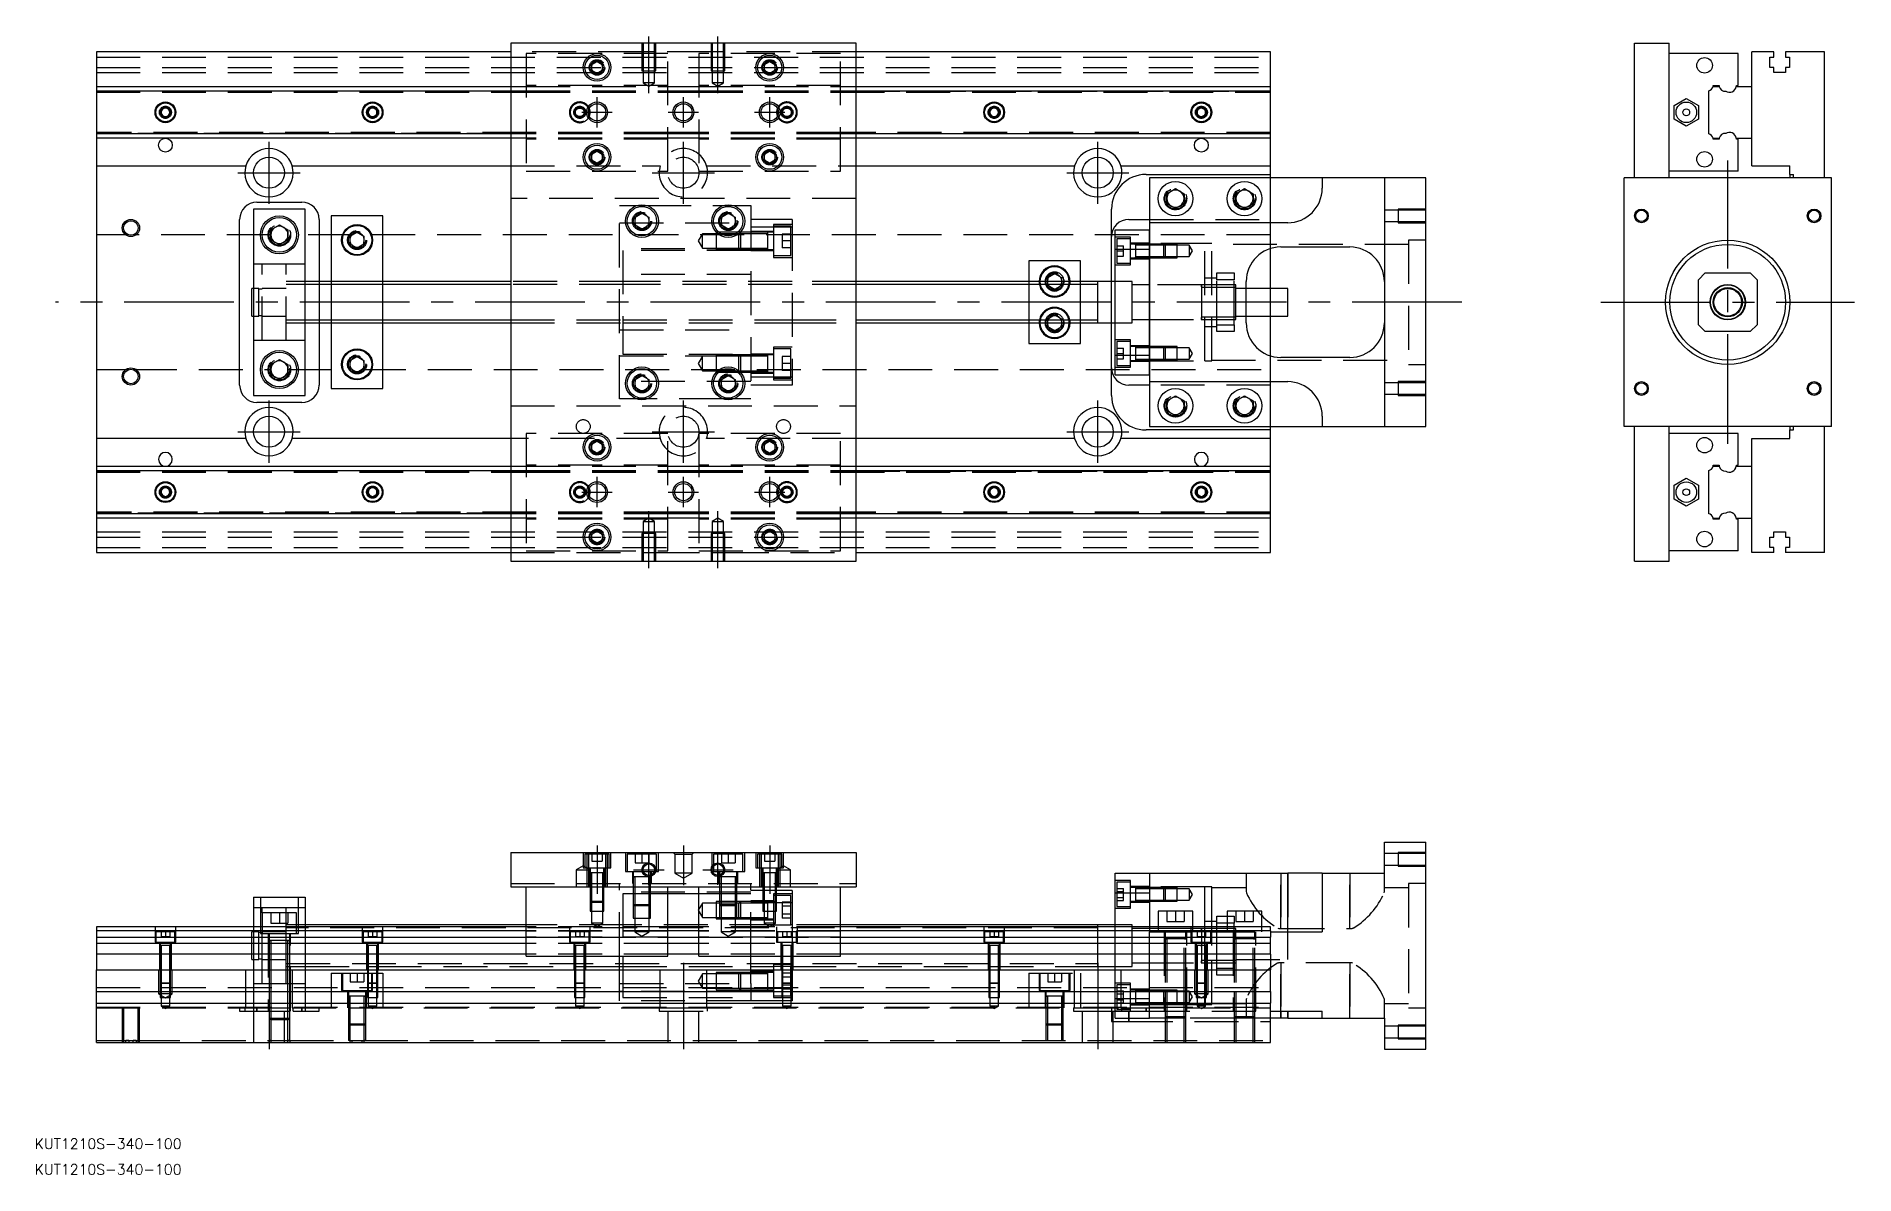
# Model space of a CAD drawing. Extents: x -17 to 509, y -253 to 77.
import ezdxf

# ---------------------------------------------------------------- set-up
doc = ezdxf.new("R2010")
doc.units = 0
doc.linetypes.add('CENTER', pattern=[50.8, 31.75, -6.35, 6.35, -6.35])
doc.linetypes.add('DASHED', pattern=[19.05, 12.7, -6.35])
doc.layers.get('0').update_dxf_attribs({"linetype": 'CONTINUOUS'})
doc.layers.add('CENTER', color=1, linetype='CENTER')
doc.styles.get("Standard").update_dxf_attribs({"font": 'txt.shx', "height": 3, "bigfont": 'bigfont.shx'})

# ---------------------------------------------------------------- blocks, each defined once
blk = doc.blocks.new('*U2')
at = {"color": 7, "linetype": 'CONTINUOUS'}
blk.add_text('KUT1210S-340-100', height=3, dxfattribs=at).set_placement((-17.88, -245.23))
blk = doc.blocks.new('*U3')
at = {"color": 7, "linetype": 'CONTINUOUS'}
blk.add_text('KUT1210S-340-100', height=3, dxfattribs=at).set_placement((-17.88, -252.67))

msp = doc.modelspace()

# ---------------------------------------------------------------- linework, layer by layer
at = {"color": 7, "linetype": 'CONTINUOUS'}
for p, q in [((220, 75), (120, 75)), ((120, 75), (120, -75)), ((220, -75), (220, 75)), ((445.44, 75), (455.44, 75)), ((445.44, 36), (445.44, 75)), ((455.44, 36), (455.44, 75)), ((0, 72.5), (0, 62.5)), ((120, 72.5), (0, 72.5)), ((143.5, 68.87), (145, 69.73)), ((143.5, 67.13), (143.5, 68.87)), ((145, 69.73), (146.5, 68.87)), ((146.5, 68.87), (146.5, 67.13)), ((193.5, 68.87), (195, 69.73)), ((193.5, 67.13), (193.5, 68.87)), ((195, 69.73), (196.5, 68.87)), ((196.5, 68.87), (196.5, 67.13)), ((340, 72.5), (220, 72.5)), ((340, 62.5), (340, 72.5)), ((475.44, 72), (455.44, 72)), ((475.44, 62.8), (475.44, 72)), ((479.44, 62.5), (479.44, 72.5)), ((485.74, 72.5), (479.44, 72.5)), ((484.59, 71), (485.74, 71)), ((484.59, 68), (484.59, 71)), ((485.74, 71), (485.74, 72.5)), ((489.14, 72.5), (489.14, 71)), ((500.44, 72.5), (489.14, 72.5)), ((489.14, 71), (490.29, 71)), ((490.29, 71), (490.29, 68)), ((500.44, 36), (500.44, 72.5)), ((145, 66.27), (143.5, 67.13)), ((146.5, 67.13), (145, 66.27)), ((195, 66.27), (193.5, 67.13)), ((196.5, 67.13), (195, 66.27)), ((485.74, 68), (484.59, 68)), ((485.74, 66.5), (485.74, 68)), ((489.14, 66.5), (485.74, 66.5)), ((489.14, 68), (489.14, 66.5)), ((490.29, 68), (489.14, 68)), ((0, 62.5), (120, 62.5)), ((0, 62.5), (0, 61.25)), ((0, 61.25), (120, 61.25)), ((0, 61.25), (0, 48.75)), ((220, 62.5), (340, 62.5)), ((220, 61.25), (340, 61.25)), ((340, 61.25), (340, 62.5)), ((340, 48.75), (340, 61.25)), ((456.94, 57.02), (460.44, 59.04)), ((460.44, 59.04), (463.94, 57.02)), ((466.94, 48.75), (466.94, 61.25)), ((468.19, 62.5), (469.96, 62.5)), ((468.23, 62.8), (469.94, 62.8)), ((474.91, 62.5), (479.44, 62.5)), ((474.94, 62.8), (475.44, 62.8)), ((479.44, 47.5), (479.44, 62.5)), ((479.44, 47.5), (479.44, 62.5)), ((18.75, 55.72), (20, 56.44)), ((18.75, 54.28), (18.75, 55.72)), ((20, 53.56), (18.75, 54.28)), ((20, 56.44), (21.25, 55.72)), ((21.25, 54.28), (20, 53.56)), ((21.25, 55.72), (21.25, 54.28)), ((78.75, 55.72), (80, 56.44)), ((78.75, 54.28), (78.75, 55.72)), ((80, 53.56), (78.75, 54.28)), ((80, 56.44), (81.25, 55.72)), ((81.25, 54.28), (80, 53.56)), ((81.25, 55.72), (81.25, 54.28)), ((258.75, 55.72), (260, 56.44)), ((258.75, 54.28), (258.75, 55.72)), ((260, 53.56), (258.75, 54.28)), ((260, 56.44), (261.25, 55.72)), ((261.25, 54.28), (260, 53.56)), ((261.25, 55.72), (261.25, 54.28)), ((318.75, 55.72), (320, 56.44)), ((318.75, 54.28), (318.75, 55.72)), ((320, 53.56), (318.75, 54.28)), ((320, 56.44), (321.25, 55.72)), ((321.25, 54.28), (320, 53.56)), ((321.25, 55.72), (321.25, 54.28)), ((456.94, 52.98), (456.94, 57.02)), ((460.44, 50.96), (456.94, 52.98)), ((463.94, 52.98), (460.44, 50.96)), ((463.94, 57.02), (463.94, 52.98)), ((120, 48.75), (0, 48.75)), ((0, 48.75), (0, 47.5)), ((120, 47.5), (0, 47.5)), ((0, 47.5), (0, 39.5)), ((340, 48.75), (220, 48.75)), ((340, 47.5), (220, 47.5)), ((340, 47.5), (340, 48.75)), ((340, 39.5), (340, 47.5)), ((468.19, 47.5), (469.96, 47.5)), ((474.91, 47.5), (479.44, 47.5)), ((479.44, 39.5), (479.44, 47.5)), ((143.5, 42.87), (145, 43.73)), ((143.5, 41.13), (143.5, 42.87)), ((145, 43.73), (146.5, 42.87)), ((146.5, 42.87), (146.5, 41.13)), ((193.5, 42.87), (195, 43.73)), ((193.5, 41.13), (193.5, 42.87)), ((195, 43.73), (196.5, 42.87)), ((196.5, 42.87), (196.5, 41.13)), ((469.94, 47.2), (468.23, 47.2)), ((475.44, 47.2), (474.94, 47.2)), ((475.44, 38), (475.44, 47.2)), ((0, 39.5), (43.29, 39.5)), ((0, 39.5), (0, -39.5)), ((56.71, 39.5), (120, 39.5)), ((145, 40.27), (143.5, 41.13)), ((146.5, 41.13), (145, 40.27)), ((195, 40.27), (193.5, 41.13)), ((196.5, 41.13), (195, 40.27)), ((220, 39.5), (283.29, 39.5)), ((296.71, 39.5), (340, 39.5)), ((304, 37), (340, 37)), ((340, 37), (340, 39.5)), ((340, 36), (340, 37)), ((475.44, 38), (455.44, 38)), ((479.44, 39.5), (490.44, 39.5)), ((490.44, 37), (490.44, 39.5)), ((490.44, 37), (491.44, 37)), ((490.44, 37), (490.44, 36)), ((491.44, 36), (491.44, 37)), ((305, 36), (305, 23)), ((355, 36), (305, 36)), ((310, 31.44), (312.5, 32.89)), ((312.5, 32.89), (315, 31.44)), ((330, 31.44), (332.5, 32.89)), ((332.5, 32.89), (335, 31.44)), ((355, 36), (355, 33)), ((373, 36), (355, 36)), ((373, 36), (373, -36)), ((385, 36), (373, 36)), ((385, -36), (385, 36)), ((442.44, -36), (442.44, 36)), ((502.44, 36), (442.44, 36)), ((502.44, -36), (502.44, 36)), ((45.5, 27), (45.5, -27)), ((60.5, 27), (45.5, 27)), ((46.5, 29), (59.5, 29)), ((60.5, -27), (60.5, 27)), ((294, 6), (294, 27)), ((310, 28.56), (310, 31.44)), ((312.5, 27.11), (310, 28.56)), ((315, 28.56), (312.5, 27.11)), ((315, 31.44), (315, 28.56)), ((330, 28.56), (330, 31.44)), ((332.5, 27.11), (330, 28.56)), ((335, 28.56), (332.5, 27.11)), ((335, 31.44), (335, 28.56)), ((41.5, -24), (41.5, 24)), ((50.5, 20.94), (53, 22.39)), ((53, 22.39), (55.5, 20.94)), ((64.5, 24), (64.5, 6)), ((68, 25), (68, 6)), ((83, 25), (68, 25)), ((83, 6), (83, 25)), ((156, 24.65), (158, 25.81)), ((156, 22.35), (156, 24.65)), ((158, 21.19), (156, 22.35)), ((158, 25.81), (160, 24.65)), ((160, 22.35), (158, 21.19)), ((160, 24.65), (160, 22.35)), ((181, 24.65), (183, 25.81)), ((181, 22.35), (181, 24.65)), ((183, 21.19), (181, 22.35)), ((183, 25.81), (185, 24.65)), ((185, 22.35), (183, 21.19)), ((185, 24.65), (185, 22.35)), ((299, 24), (305, 24)), ((305, 23), (305, 15.33)), ((345, 23), (305, 23)), ((50.5, 18.06), (50.5, 20.94)), ((53, 16.61), (50.5, 18.06)), ((55.5, 18.06), (53, 16.61)), ((55.5, 20.94), (55.5, 18.06)), ((73.5, 19.15), (75.5, 20.31)), ((73.5, 16.85), (73.5, 19.15)), ((75.5, 15.69), (73.5, 16.85)), ((75.5, 20.31), (77.5, 19.15)), ((77.5, 16.85), (75.5, 15.69)), ((77.5, 19.15), (77.5, 16.85)), ((295, 15.33), (295, 21)), ((295, 21), (305, 21)), ((343, 16), (363, 16)), ((194.5, 15.25), (194.5, 15.25)), ((270, 12), (270, 6)), ((285, 12), (270, 12)), ((285, 6), (285, 12)), ((295, 15.33), (305, 15.33)), ((295, -15.33), (295, 15.33)), ((305, -15.33), (305, 15.33)), ((305, 15.33), (305, -15.33)), ((340, 4), (340, 15.54)), ((120, 6), (60.5, 6)), ((290, 6), (220, 6)), ((275.5, 7.15), (277.5, 8.31)), ((275.5, 6), (275.5, 7.15)), ((277.5, 8.31), (279.5, 7.15)), ((279.5, 7.15), (279.5, 6)), ((290, -6), (290, 6)), ((290, 6), (290, 6)), ((295, 6), (290, 6)), ((290, 6), (290, 6)), ((333, -6), (333, 6)), ((465.94, 8.5), (463.94, 6.5)), ((463.94, -6.5), (463.94, 6.5)), ((465.94, 8.5), (478.94, 8.5)), ((480.94, 6.5), (478.94, 8.5)), ((480.94, 6.5), (480.94, -6.5)), ((45, 0), (45, 4)), ((45.5, 4), (45, 4)), ((45, -4), (45, 0)), ((345, 4), (333, 4)), ((345, 0), (345, 4)), ((345, -4), (345, 0)), ((45, -4), (45.5, -4)), ((333, -4), (345, -4)), ((340, -15.54), (340, -4)), ((60.5, -6), (120, -6)), ((64.5, -6), (64.5, -24)), ((68, -6), (68, -25)), ((83, -25), (83, -6)), ((220, -6), (290, -6)), ((270, -6), (270, -12)), ((275.5, -7.15), (275.5, -6)), ((277.5, -8.31), (275.5, -7.15)), ((279.5, -7.15), (277.5, -8.31)), ((279.5, -6), (279.5, -7.15)), ((285, -12), (285, -6)), ((290, -6), (290, -6)), ((290, -6), (290, -6)), ((290, -6), (295, -6)), ((294, -27), (294, -6)), ((463.94, -6.5), (465.94, -8.5)), ((478.94, -8.5), (465.94, -8.5)), ((478.94, -8.5), (480.94, -6.5)), ((73.5, -16.85), (75.5, -15.69)), ((75.5, -15.69), (77.5, -16.85)), ((194.5, -15.65), (194.5, -15.25)), ((270, -12), (285, -12)), ((295, -15.33), (305, -15.33)), ((295, -21), (295, -15.33)), ((305, -15.33), (305, -23)), ((50.5, -18.06), (53, -16.61)), ((50.5, -20.94), (50.5, -18.06)), ((53, -22.39), (50.5, -20.94)), ((53, -16.61), (55.5, -18.06)), ((55.5, -20.94), (53, -22.39)), ((55.5, -18.06), (55.5, -20.94)), ((73.5, -19.15), (73.5, -16.85)), ((75.5, -20.31), (73.5, -19.15)), ((77.5, -19.15), (75.5, -20.31)), ((77.5, -16.85), (77.5, -19.15)), ((194.5, -20.25), (194.5, -19.85)), ((295, -21), (305, -21)), ((363, -16), (343, -16)), ((68, -25), (83, -25)), ((156, -22.35), (158, -21.19)), ((156, -24.65), (156, -22.35)), ((158, -25.81), (156, -24.65)), ((158, -21.19), (160, -22.35)), ((160, -24.65), (158, -25.81)), ((160, -22.35), (160, -24.65)), ((181, -22.35), (183, -21.19)), ((181, -24.65), (181, -22.35)), ((183, -25.81), (181, -24.65)), ((183, -21.19), (185, -22.35)), ((185, -24.65), (183, -25.81)), ((185, -22.35), (185, -24.65)), ((305, -24), (299, -24)), ((305, -23), (345, -23)), ((305, -23), (305, -36)), ((45.5, -27), (60.5, -27)), ((59.5, -29), (46.5, -29)), ((310, -28.56), (312.5, -27.11)), ((310, -31.44), (310, -28.56)), ((312.5, -32.89), (310, -31.44)), ((312.5, -27.11), (315, -28.56)), ((315, -31.44), (312.5, -32.89)), ((315, -28.56), (315, -31.44)), ((330, -28.56), (332.5, -27.11)), ((330, -31.44), (330, -28.56)), ((332.5, -32.89), (330, -31.44)), ((332.5, -27.11), (335, -28.56)), ((335, -31.44), (332.5, -32.89)), ((335, -28.56), (335, -31.44)), ((305, -36), (355, -36)), ((340, -37), (340, -36)), ((355, -33), (355, -36)), ((355, -36), (373, -36)), ((373, -36), (385, -36)), ((502.44, -36), (442.44, -36)), ((445.44, -75), (445.44, -36)), ((455.44, -75), (455.44, -36)), ((490.44, -36), (490.44, -37)), ((491.44, -37), (491.44, -36)), ((500.44, -72.5), (500.44, -36)), ((0, -39.5), (0, -47.5)), ((43.29, -39.5), (0, -39.5)), ((120, -39.5), (56.71, -39.5)), ((143.5, -41.13), (145, -40.27)), ((143.5, -42.87), (143.5, -41.13)), ((145, -40.27), (146.5, -41.13)), ((146.5, -41.13), (146.5, -42.87)), ((193.5, -41.13), (195, -40.27)), ((193.5, -42.87), (193.5, -41.13)), ((195, -40.27), (196.5, -41.13)), ((196.5, -41.13), (196.5, -42.87)), ((283.29, -39.5), (220, -39.5)), ((340, -39.5), (296.71, -39.5)), ((340, -37), (304, -37)), ((340, -39.5), (340, -37)), ((340, -47.5), (340, -39.5)), ((475.44, -38), (455.44, -38)), ((475.44, -47.2), (475.44, -38)), ((479.44, -47.5), (479.44, -39.5)), ((479.44, -39.5), (490.44, -39.5)), ((490.44, -39.5), (490.44, -37)), ((490.44, -37), (491.44, -37)), ((145, -43.73), (143.5, -42.87)), ((146.5, -42.87), (145, -43.73)), ((195, -43.73), (193.5, -42.87)), ((196.5, -42.87), (195, -43.73)), ((468.23, -47.2), (469.94, -47.2)), ((474.94, -47.2), (475.44, -47.2)), ((0, -47.5), (120, -47.5)), ((0, -47.5), (0, -48.75)), ((0, -48.75), (120, -48.75)), ((0, -48.75), (0, -61.25)), ((220, -47.5), (340, -47.5)), ((220, -48.75), (340, -48.75)), ((340, -48.75), (340, -47.5)), ((340, -61.25), (340, -48.75)), ((456.94, -52.98), (460.44, -50.96)), ((460.44, -50.96), (463.94, -52.98)), ((466.94, -61.25), (466.94, -48.75)), ((468.19, -47.5), (469.96, -47.5)), ((474.91, -47.5), (479.44, -47.5)), ((479.44, -62.5), (479.44, -47.5)), ((479.44, -62.5), (479.44, -47.5)), ((18.75, -54.28), (20, -53.56)), ((18.75, -55.72), (18.75, -54.28)), ((20, -56.44), (18.75, -55.72)), ((20, -53.56), (21.25, -54.28)), ((21.25, -55.72), (20, -56.44)), ((21.25, -54.28), (21.25, -55.72)), ((78.75, -54.28), (80, -53.56)), ((78.75, -55.72), (78.75, -54.28)), ((80, -56.44), (78.75, -55.72)), ((80, -53.56), (81.25, -54.28)), ((81.25, -55.72), (80, -56.44)), ((81.25, -54.28), (81.25, -55.72)), ((258.75, -54.28), (260, -53.56)), ((258.75, -55.72), (258.75, -54.28)), ((260, -56.44), (258.75, -55.72)), ((260, -53.56), (261.25, -54.28)), ((261.25, -55.72), (260, -56.44)), ((261.25, -54.28), (261.25, -55.72)), ((318.75, -54.28), (320, -53.56)), ((318.75, -55.72), (318.75, -54.28)), ((320, -56.44), (318.75, -55.72)), ((320, -53.56), (321.25, -54.28)), ((321.25, -55.72), (320, -56.44)), ((321.25, -54.28), (321.25, -55.72)), ((456.94, -57.02), (456.94, -52.98)), ((460.44, -59.04), (456.94, -57.02)), ((463.94, -57.02), (460.44, -59.04)), ((463.94, -52.98), (463.94, -57.02)), ((120, -61.25), (0, -61.25)), ((0, -61.25), (0, -62.5)), ((120, -62.5), (0, -62.5)), ((0, -62.5), (0, -72.5)), ((340, -61.25), (220, -61.25)), ((340, -62.5), (220, -62.5)), ((340, -62.5), (340, -61.25)), ((340, -72.5), (340, -62.5)), ((468.19, -62.5), (469.96, -62.5)), ((469.94, -62.8), (468.23, -62.8)), ((474.91, -62.5), (479.44, -62.5)), ((475.44, -62.8), (474.94, -62.8)), ((475.44, -72), (475.44, -62.8)), ((479.44, -72.5), (479.44, -62.5)), ((143.5, -67.13), (145, -66.27)), ((143.5, -68.87), (143.5, -67.13)), ((145, -66.27), (146.5, -67.13)), ((146.5, -67.13), (146.5, -68.87)), ((193.5, -67.13), (195, -66.27)), ((193.5, -68.87), (193.5, -67.13)), ((195, -66.27), (196.5, -67.13)), ((196.5, -67.13), (196.5, -68.87)), ((484.59, -68), (485.74, -68)), ((484.59, -71), (484.59, -68)), ((485.74, -66.5), (489.14, -66.5)), ((485.74, -68), (485.74, -66.5)), ((489.14, -66.5), (489.14, -68)), ((489.14, -68), (490.29, -68)), ((490.29, -68), (490.29, -71)), ((0, -72.5), (120, -72.5)), ((145, -69.73), (143.5, -68.87)), ((146.5, -68.87), (145, -69.73)), ((195, -69.73), (193.5, -68.87)), ((196.5, -68.87), (195, -69.73)), ((220, -72.5), (340, -72.5)), ((475.44, -72), (455.44, -72)), ((485.74, -72.5), (479.44, -72.5)), ((485.74, -71), (484.59, -71)), ((485.74, -72.5), (485.74, -71)), ((489.14, -71), (489.14, -72.5)), ((490.29, -71), (489.14, -71)), ((500.44, -72.5), (489.14, -72.5)), ((120, -75), (220, -75)), ((445.44, -75), (455.44, -75)), ((373, -165.35), (373, -156.35)), ((373, -156.35), (385, -156.35)), ((385, -216.35), (385, -156.35)), ((120, -159.35), (120, -169.35)), ((120, -159.35), (220, -159.35)), ((220, -159.35), (220, -169.35)), ((295, -171.02), (295, -165.35)), ((295, -165.35), (305, -165.35)), ((305, -165.35), (345, -165.35)), ((305, -165.35), (305, -180.85)), ((345, -182.35), (345, -165.35)), ((355, -165.35), (345, -165.35)), ((355, -165.35), (355, -182.35)), ((355, -165.35), (373, -165.35)), ((45.5, -172.35), (45.5, -180.85)), ((45.5, -172.35), (60.5, -172.35)), ((60.5, -172.35), (60.5, -180.85)), ((120, -169.35), (220, -169.35)), ((124.5, -189.35), (124.5, -169.35)), ((165.5, -189.35), (165.5, -169.35)), ((174.5, -189.35), (174.5, -169.35)), ((215.5, -189.35), (215.5, -169.35)), ((295, -180.85), (295, -171.02)), ((295, -171.02), (305, -171.02)), ((317.5, -176.35), (307.5, -176.35)), ((307.5, -176.35), (307.5, -180.85)), ((317.5, -180.85), (317.5, -176.35)), ((337.5, -176.35), (327.5, -176.35)), ((327.5, -176.35), (327.5, -180.85)), ((337.5, -180.85), (337.5, -176.35)), ((0, -180.85), (0, -182.1)), ((124.5, -180.85), (0, -180.85)), ((124.5, -182.1), (0, -182.1)), ((0, -182.1), (0, -183.88)), ((0, -183.88), (124.5, -183.88)), ((0, -183.88), (0, -185.77)), ((124.5, -180.35), (60.5, -180.35)), ((174.5, -180.85), (165.5, -180.85)), ((174.5, -182.1), (165.5, -182.1)), ((165.5, -183.88), (174.5, -183.88)), ((290, -180.35), (215.5, -180.35)), ((340, -180.85), (215.5, -180.85)), ((340, -182.1), (215.5, -182.1)), ((215.5, -183.88), (340, -183.88)), ((290, -180.85), (290, -180.35)), ((290, -180.35), (290, -180.35)), ((295, -180.35), (290, -180.35)), ((290, -180.35), (290, -180.35)), ((321, -182.1), (320, -182.1)), ((324.5, -182.1), (321, -182.1)), ((327.5, -182.1), (324.5, -182.1)), ((329.5, -182.1), (327.5, -182.1)), ((330, -182.1), (329.5, -182.1)), ((340, -182.1), (340, -180.85)), ((340, -182.1), (340, -183.88)), ((340, -182.35), (355, -182.35)), ((340, -185.77), (340, -183.88)), ((0, -185.77), (0, -188.83)), ((124.5, -185.77), (0, -185.77)), ((124.5, -188.83), (0, -188.83)), ((0, -188.83), (0, -193.35)), ((124.5, -189.35), (165.5, -189.35)), ((174.5, -185.77), (165.5, -185.77)), ((174.5, -188.83), (165.5, -188.83)), ((174.5, -189.35), (215.5, -189.35)), ((340, -185.77), (215.5, -185.77)), ((340, -188.83), (215.5, -188.83)), ((340, -188.83), (340, -185.77)), ((340, -188.83), (340, -193.35)), ((0, -199.65), (0, -193.35)), ((0, -193.35), (340, -193.35)), ((340, -199.65), (340, -193.35)), ((0, -199.65), (340, -199.65)), ((0, -203.05), (0, -199.65)), ((340, -199.65), (340, -203.05)), ((0, -214.35), (0, -203.05)), ((0, -203.05), (340, -203.05)), ((340, -214.35), (340, -203.05)), ((340, -205.35), (355, -205.35)), ((345, -207.35), (345, -205.35)), ((355, -207.35), (355, -205.35)), ((345, -207.35), (340, -207.35)), ((345, -207.35), (355, -207.35)), ((355, -207.35), (373, -207.35)), ((373, -207.35), (373, -216.35)), ((0, -214.35), (340, -214.35)), ((373, -216.35), (385, -216.35))]:
    msp.add_line(p, q, dxfattribs=at)
at = {"color": 3, "linetype": 'DASHED'}
for p, q in [((158, 75), (158, 67)), ((158.35, 75), (158.35, 67)), ((161.65, 67), (161.65, 75)), ((162, 67), (162, 75)), ((178, 75), (178, 67)), ((178.35, 75), (178.35, 67)), ((181.65, 67), (181.65, 75)), ((182, 67), (182, 75)), ((0, 71), (340, 71)), ((158, 72.5), (120, 72.5)), ((165.5, 72), (124.5, 72)), ((124.5, 72), (124.5, 38)), ((162, 72.5), (158, 72.5)), ((178, 72.5), (162, 72.5)), ((165.5, 38), (165.5, 72)), ((215.5, 72), (174.5, 72)), ((174.5, 72), (174.5, 38)), ((182, 72.5), (178, 72.5)), ((220, 72.5), (182, 72.5)), ((215.5, 38), (215.5, 72)), ((0, 68), (340, 68)), ((0, 66.5), (340, 66.5)), ((143, 68), (143.02, 68.3)), ((158, 67), (162, 67)), ((158.35, 67), (158.35, 63.5)), ((161.65, 63.5), (158.35, 63.5)), ((158.35, 63.5), (160, 62.55)), ((160, 62.55), (161.65, 63.5)), ((161.65, 63.5), (161.65, 67)), ((178, 67), (182, 67)), ((178.35, 67), (178.35, 63.5)), ((181.65, 63.5), (178.35, 63.5)), ((178.35, 63.5), (180, 62.55)), ((180, 62.55), (181.65, 63.5)), ((181.65, 63.5), (181.65, 67)), ((196.97, 68.33), (197, 68)), ((0, 61.11), (120, 61.11)), ((0, 61.1), (124.5, 61.1)), ((0, 60.8), (124.5, 60.8)), ((120, 62.5), (124.5, 62.5)), ((120, 61.25), (124.5, 61.25)), ((120, 61.11), (124.5, 61.11)), ((165.5, 62.8), (124.5, 62.8)), ((124.5, 62.5), (165.5, 62.5)), ((124.5, 61.25), (165.5, 61.25)), ((124.5, 61.11), (165.5, 61.11)), ((124.5, 61.1), (165.5, 61.1)), ((124.5, 60.8), (165.5, 60.8)), ((165.5, 62.5), (174.5, 62.5)), ((165.5, 61.25), (174.5, 61.25)), ((165.5, 61.11), (174.5, 61.11)), ((165.5, 61.1), (174.5, 61.1)), ((165.5, 60.8), (174.5, 60.8)), ((215.5, 62.8), (174.5, 62.8)), ((174.5, 62.5), (215.5, 62.5)), ((174.5, 61.25), (215.5, 61.25)), ((174.5, 61.11), (215.5, 61.11)), ((174.5, 61.1), (215.5, 61.1)), ((174.5, 60.8), (215.5, 60.8)), ((215.5, 62.5), (220, 62.5)), ((215.5, 61.25), (220, 61.25)), ((215.5, 61.11), (220, 61.11)), ((215.5, 61.1), (340, 61.1)), ((215.5, 60.8), (340, 60.8)), ((220, 61.11), (340, 61.11)), ((18.5, 55), (18.52, 55.25)), ((81.48, 55.26), (81.5, 55)), ((138.75, 55.72), (140, 56.44)), ((138.75, 54.28), (138.75, 55.72)), ((140, 53.56), (138.75, 54.28)), ((140, 56.44), (141.25, 55.72)), ((141.25, 54.28), (140, 53.56)), ((141.25, 55.72), (141.25, 54.28)), ((141.48, 55.26), (141.5, 55)), ((198.5, 55), (198.52, 55.25)), ((198.75, 55.72), (200, 56.44)), ((198.75, 54.28), (198.75, 55.72)), ((200, 53.56), (198.75, 54.28)), ((200, 56.44), (201.25, 55.72)), ((201.25, 54.28), (200, 53.56)), ((201.25, 55.72), (201.25, 54.28)), ((258.5, 55), (258.52, 55.25)), ((318.5, 55), (318.52, 55.25)), ((124.5, 49.2), (0, 49.2)), ((124.5, 48.9), (0, 48.9)), ((120, 48.89), (0, 48.89)), ((124.5, 48.89), (120, 48.89)), ((124.5, 48.75), (120, 48.75)), ((124.5, 47.5), (120, 47.5)), ((165.5, 49.2), (124.5, 49.2)), ((165.5, 48.9), (124.5, 48.9)), ((165.5, 48.89), (124.5, 48.89)), ((165.5, 48.75), (124.5, 48.75)), ((165.5, 47.5), (124.5, 47.5)), ((174.5, 49.2), (165.5, 49.2)), ((174.5, 48.9), (165.5, 48.9)), ((174.5, 48.89), (165.5, 48.89)), ((174.5, 48.75), (165.5, 48.75)), ((174.5, 47.5), (165.5, 47.5)), ((215.5, 49.2), (174.5, 49.2)), ((215.5, 48.9), (174.5, 48.9)), ((215.5, 48.89), (174.5, 48.89)), ((215.5, 48.75), (174.5, 48.75)), ((215.5, 47.5), (174.5, 47.5)), ((340, 49.2), (215.5, 49.2)), ((340, 48.9), (215.5, 48.9)), ((220, 48.89), (215.5, 48.89)), ((220, 48.75), (215.5, 48.75)), ((220, 47.5), (215.5, 47.5)), ((340, 48.89), (220, 48.89)), ((165.5, 47.2), (124.5, 47.2)), ((146.97, 42.33), (147, 42)), ((215.5, 47.2), (174.5, 47.2)), ((193, 42), (193.03, 42.35)), ((120, 39.5), (163.29, 39.5)), ((124.5, 38), (165.5, 38)), ((174.5, 38), (215.5, 38)), ((176.71, 39.5), (220, 39.5)), ((340, 24), (340, 36)), ((220, 30), (120, 30)), ((151.5, -28), (151.5, 28)), ((151.5, 28), (156.48, 28)), ((156.48, 28), (159.52, 28)), ((159.52, 28), (181.48, 28)), ((181.48, 28), (184.52, 28)), ((184.52, 28), (189.5, 28)), ((189.5, 28), (189.5, -28)), ((315.48, 30.36), (315.5, 30)), ((329.5, 30), (329.52, 30.35)), ((377, 26.65), (373, 26.65)), ((377, 27), (377, 23)), ((385, 27), (377, 27)), ((385, 26.65), (377, 26.65)), ((151.5, 23), (189.5, 23)), ((155.5, 23.5), (155.52, 23.8)), ((185.48, 23.79), (185.5, 23.5)), ((201.5, 24), (189.5, 24)), ((201.5, 21.75), (189.5, 21.75)), ((196.1, 22.5), (196.1, 13)), ((201.5, 22.5), (196.1, 22.5)), ((201.1, 22), (196.1, 22)), ((201.1, 13.5), (201.1, 22)), ((201.5, 24), (201.5, 21.75)), ((201.5, 21.75), (201.5, -21.75)), ((305, 24), (340, 24)), ((340, 23), (340, 24)), ((340, 15.54), (340, 23)), ((373, 23.35), (377, 23.35)), ((377, 23.35), (385, 23.35)), ((377, 23), (385, 23)), ((9.36, 19.5), (0, 19.5)), ((50.5, 19.5), (10.64, 19.5)), ((50, 19.5), (50.02, 19.85)), ((74.03, 19.5), (55.5, 19.5)), ((73, 18), (73.01, 18.25)), ((340, 19.5), (76.97, 19.5)), ((175.5, 19.85), (174.29, 17.75)), ((174.29, 17.75), (175.5, 15.65)), ((175.5, 15.65), (175.5, 19.85)), ((179.5, 19.85), (175.5, 19.85)), ((179.5, 20.25), (179.5, 15.25)), ((179.53, 20.25), (179.5, 20.25)), ((186.1, 19.85), (179.5, 19.85)), ((180.26, 20.25), (179.53, 20.25)), ((185.74, 20.25), (180.26, 20.25)), ((186.47, 20.25), (185.74, 20.25)), ((186.5, 20.25), (186.1, 19.85)), ((186.1, 15.65), (186.1, 19.85)), ((189.5, 19.85), (186.1, 19.85)), ((186.5, 20.25), (186.47, 20.25)), ((186.5, 20.25), (186.5, 15.25)), ((189.5, 20.25), (186.5, 20.25)), ((189.5, 20.25), (186.5, 20.25)), ((196.1, 20.5), (189.5, 20.5)), ((194.5, 20.25), (189.5, 20.25)), ((194.5, 19.85), (189.5, 19.85)), ((194.5, 20.25), (194.49, 20.25)), ((194.5, 20), (194.5, 20.25)), ((196.1, 20.25), (194.5, 20.25)), ((194.5, 20.25), (194.5, 20.25)), ((194.5, 15.51), (194.5, 20)), ((198.6, 19.75), (198.6, 17.75)), ((201.1, 19.75), (198.6, 19.75)), ((201.1, 17.75), (198.6, 17.75)), ((198.6, 17.75), (198.6, 15.75)), ((299.5, 18.85), (295, 18.85)), ((295.5, 18.35), (295.5, 11.35)), ((299.5, 18.35), (295.5, 18.35)), ((295.5, 16.35), (297.5, 16.35)), ((297.5, 14.85), (297.5, 16.35)), ((299.5, 10.85), (299.5, 18.85)), ((305, 17.1), (299.5, 17.1)), ((300.9, 16.85), (299.5, 16.85)), ((300.9, 16.85), (300.89, 16.85)), ((300.9, 16.85), (300.9, 16.63)), ((300.9, 16.63), (300.9, 16.85)), ((305, 16.85), (300.9, 16.85)), ((300.9, 16.85), (300.9, 16.85)), ((300.9, 16.63), (300.9, 13.07)), ((305, 16.5), (300.9, 16.5)), ((305, 15.33), (305, 21)), ((321, 17), (305, 17)), ((309.15, 16.85), (305, 16.85)), ((309.15, 16.85), (305, 16.85)), ((309.5, 16.5), (305, 16.5)), ((309.15, 12.85), (309.15, 16.85)), ((313, 16.85), (309.15, 16.85)), ((309.5, 16.5), (309.15, 16.85)), ((309.5, 16.5), (309.5, 13.2)), ((313, 16.5), (309.5, 16.5)), ((313, 12.85), (313, 16.85)), ((316.5, 16.5), (313, 16.5)), ((316.5, 16.5), (316.5, 13.2)), ((317.45, 14.85), (316.5, 16.5)), ((321, -17), (321, 17)), ((323, 17), (321, 17)), ((323, -17), (323, 17)), ((380, 16.75), (323, 16.75)), ((380, 18), (380, -18)), ((385, 18), (380, 18)), ((48, 11), (45.5, 11)), ((48, -11), (48, 11)), ((55, 11), (48, 11)), ((55, -11), (55, 11)), ((60.5, 11), (55, 11)), ((189.5, 15.5), (151.5, 15.5)), ((152.5, 15), (152.5, -15)), ((189.5, 15), (152.5, 15)), ((175.5, 15.65), (179.5, 15.65)), ((179.5, 15.65), (186.1, 15.65)), ((179.5, 15.25), (186.5, 15.25)), ((186.1, 15.65), (189.5, 15.65)), ((186.1, 15.65), (186.5, 15.25)), ((186.5, 15.25), (189.5, 15.25)), ((186.5, 15.25), (189.5, 15.25)), ((189.5, 15.65), (194.5, 15.65)), ((189.5, 15.25), (194.5, 15.25)), ((189.5, 15), (196.1, 15)), ((194.49, 15.25), (194.5, 15.25)), ((194.5, 15.25), (194.5, 15.51)), ((194.5, 15.25), (196.1, 15.25)), ((194.5, 15.25), (194.5, 15.25)), ((196.1, 13.5), (201.1, 13.5)), ((196.1, 13), (201.5, 13)), ((201.1, 15.75), (198.6, 15.75)), ((295, 10.85), (299.5, 10.85)), ((295.5, 14.85), (297.5, 14.85)), ((295.5, 13.35), (297.5, 13.35)), ((295.5, 11.35), (299.5, 11.35)), ((297.5, 13.35), (297.5, 14.85)), ((299.5, 12.85), (300.9, 12.85)), ((299.5, 12.6), (305, 12.6)), ((300.89, 12.85), (300.9, 12.85)), ((300.9, 13.2), (305, 13.2)), ((300.9, 13.07), (300.9, 12.85)), ((300.9, 12.85), (300.9, 13.07)), ((300.9, 12.85), (305, 12.85)), ((300.9, 12.85), (300.9, 12.85)), ((305, 13.2), (309.5, 13.2)), ((305, 12.85), (309.15, 12.85)), ((305, 12.85), (309.15, 12.85)), ((309.15, 12.85), (309.5, 13.2)), ((309.15, 12.85), (313, 12.85)), ((309.5, 13.2), (313, 13.2)), ((313, 13.2), (316.5, 13.2)), ((316.5, 13.2), (317.45, 14.85)), ((340, 15.54), (340, 15.54)), ((60.5, 6), (55, 6)), ((64.5, 6), (64.5, 5.12)), ((68, 6), (68, 5.12)), ((83, 5.12), (83, 6)), ((152.5, 6), (120, 6)), ((189.5, 8), (151.5, 8)), ((201.5, 6), (152.5, 6)), ((220, 6), (201.5, 6)), ((270, 6), (270, 5.12)), ((275.5, 5.12), (275.5, 6)), ((279.5, 6), (279.5, 5.12)), ((279.98, 6.29), (280, 6)), ((285, 5.12), (285, 6)), ((294, -6), (294, 6)), ((300, 6), (295, 6)), ((300, 0), (300, 6)), ((324.5, 7), (321, 7)), ((324.5, 8.5), (329.5, 8.5)), ((324.5, 6.5), (324.5, 8.5)), ((329.5, 6.5), (324.5, 6.5)), ((324.5, -6.5), (324.5, 6.5)), ((329.5, 8.5), (329.5, 6.5)), ((329.5, -6.5), (329.5, 6.5)), ((47.1, 4), (45.5, 4)), ((47.1, 0), (47.1, 4)), ((48, 3.8), (47.1, 3.8)), ((47.1, -4), (47.1, 0)), ((55, 4), (48, 4)), ((60.5, 5.12), (55, 5.12)), ((64.5, 5.12), (64.5, -5.12)), ((68, 5.12), (68, -5.12)), ((83, -5.12), (83, 5.12)), ((152.5, 5.12), (120, 5.12)), ((201.5, 5.12), (152.5, 5.12)), ((220, 5.12), (201.5, 5.12)), ((270, 5.12), (270, -5.12)), ((275.5, 4.85), (275.5, 5.12)), ((277.5, 3.69), (275.5, 4.85)), ((279.5, 4.85), (277.5, 3.69)), ((279.5, 5.12), (279.5, 4.85)), ((285, -5.12), (285, 5.12)), ((305, 5), (300, 5)), ((300, -6), (300, 0)), ((320, 5), (305, 5)), ((329.5, 5), (319.99, 5)), ((320, 4.44), (320, 5)), ((320, 5), (320, 4.44)), ((320, 4.44), (320, -4.44)), ((329.5, 4.25), (320, 4.25)), ((330, 5), (329.5, 5)), ((330, 4.25), (329.5, 4.25)), ((330, 0), (330, 5)), ((333, 4), (330, 4)), ((330, -5), (330, 0)), ((340, -4), (340, 4)), ((45.5, -4), (47.1, -4)), ((47.1, -3.8), (48, -3.8)), ((48, -4), (55, -4)), ((55, -5.12), (60.5, -5.12)), ((64.5, -5.12), (64.5, -6)), ((68, -5.12), (68, -6)), ((83, -6), (83, -5.12)), ((120, -5.12), (152.5, -5.12)), ((152.5, -5.12), (201.5, -5.12)), ((201.5, -5.12), (220, -5.12)), ((270, -5.12), (270, -6)), ((275.5, -4.85), (277.5, -3.69)), ((275.5, -5.12), (275.5, -4.85)), ((275.5, -6), (275.5, -5.12)), ((277.5, -3.69), (279.5, -4.85)), ((279.5, -4.85), (279.5, -5.12)), ((279.5, -5.12), (279.5, -6)), ((285, -6), (285, -5.12)), ((300, -5), (305, -5)), ((305, -5), (320, -5)), ((319.99, -5), (329.5, -5)), ((320, -4.25), (329.5, -4.25)), ((320, -5), (320, -4.44)), ((320, -4.44), (320, -5)), ((320, -5), (320, -5)), ((329.5, -4.25), (330, -4.25)), ((329.5, -5), (330, -5)), ((330, -4), (333, -4)), ((55, -6), (60.5, -6)), ((120, -6), (152.5, -6)), ((151.5, -8), (189.5, -8)), ((152.5, -6), (201.5, -6)), ((201.5, -6), (220, -6)), ((279.98, -5.71), (280, -6)), ((290, -6), (290, -6)), ((295, -6), (300, -6)), ((321, -7), (324.5, -7)), ((324.5, -6.5), (329.5, -6.5)), ((324.5, -8.5), (324.5, -6.5)), ((329.5, -8.5), (324.5, -8.5)), ((329.5, -6.5), (329.5, -8.5)), ((45.5, -11), (48, -11)), ((48, -11), (55, -11)), ((55, -11), (60.5, -11)), ((151.5, -15.5), (189.5, -15.5)), ((152.5, -15), (189.5, -15)), ((175.5, -15.65), (174.29, -17.75)), ((175.5, -19.85), (175.5, -15.65)), ((179.5, -15.65), (175.5, -15.65)), ((179.5, -15.25), (179.5, -20.25)), ((186.5, -15.25), (179.5, -15.25)), ((186.1, -15.65), (179.5, -15.65)), ((186.5, -15.25), (186.1, -15.65)), ((186.1, -19.85), (186.1, -15.65)), ((189.5, -15.65), (186.1, -15.65)), ((186.5, -15.25), (186.5, -20.25)), ((189.5, -15.25), (186.5, -15.25)), ((189.5, -15.25), (186.5, -15.25)), ((196.1, -15), (189.5, -15)), ((194.5, -15.25), (189.5, -15.25)), ((194.5, -15.65), (189.5, -15.65)), ((194.5, -15.25), (194.49, -15.25)), ((194.5, -15.51), (194.5, -15.25)), ((194.5, -15.25), (194.5, -15.25)), ((196.1, -15.25), (194.5, -15.25)), ((194.5, -20), (194.5, -15.51)), ((196.1, -13), (196.1, -22.5)), ((201.5, -13), (196.1, -13)), ((201.1, -13.5), (196.1, -13.5)), ((198.6, -15.75), (198.6, -17.75)), ((201.1, -15.75), (198.6, -15.75)), ((201.1, -22), (201.1, -13.5)), ((299.5, -10.85), (295, -10.85)), ((295.5, -11.35), (295.5, -18.35)), ((299.5, -11.35), (295.5, -11.35)), ((295.5, -13.35), (297.5, -13.35)), ((295.5, -14.85), (297.5, -14.85)), ((297.5, -14.85), (297.5, -13.35)), ((297.5, -16.35), (297.5, -14.85)), ((299.5, -18.85), (299.5, -10.85)), ((305, -12.6), (299.5, -12.6)), ((300.9, -12.85), (299.5, -12.85)), ((300.9, -12.85), (300.89, -12.85)), ((300.9, -12.85), (300.9, -13.07)), ((300.9, -12.85), (300.9, -12.85)), ((305, -12.85), (300.9, -12.85)), ((300.9, -13.07), (300.9, -16.63)), ((305, -13.2), (300.9, -13.2)), ((309.15, -12.85), (305, -12.85)), ((309.15, -12.85), (305, -12.85)), ((309.5, -13.2), (305, -13.2)), ((305, -21), (305, -15.33)), ((309.15, -16.85), (309.15, -12.85)), ((313, -12.85), (309.15, -12.85)), ((309.5, -13.2), (309.15, -12.85)), ((309.5, -13.2), (309.5, -16.5)), ((313, -13.2), (309.5, -13.2)), ((313, -16.85), (313, -12.85)), ((316.5, -13.2), (313, -13.2)), ((316.5, -13.2), (316.5, -16.5)), ((317.45, -14.85), (316.5, -13.2)), ((316.5, -16.5), (317.45, -14.85)), ((340, -23), (340, -15.54)), ((340, -15.54), (340, -15.54)), ((0, -19.5), (9.36, -19.5)), ((10.64, -19.5), (50.5, -19.5)), ((55.5, -19.5), (74.03, -19.5)), ((55.98, -19.14), (56, -19.5)), ((76.97, -19.5), (340, -19.5)), ((77.98, -17.71), (78, -18)), ((174.29, -17.75), (175.5, -19.85)), ((175.5, -19.85), (179.5, -19.85)), ((179.5, -19.85), (186.1, -19.85)), ((179.5, -20.25), (179.53, -20.25)), ((179.53, -20.25), (180.26, -20.25)), ((180.26, -20.25), (185.74, -20.25)), ((185.74, -20.25), (186.47, -20.25)), ((186.1, -19.85), (189.5, -19.85)), ((186.1, -19.85), (186.5, -20.25)), ((186.47, -20.25), (186.5, -20.25)), ((186.5, -20.25), (189.5, -20.25)), ((186.5, -20.25), (189.5, -20.25)), ((189.5, -19.85), (194.5, -19.85)), ((189.5, -20.25), (194.5, -20.25)), ((189.5, -20.5), (196.1, -20.5)), ((194.49, -20.25), (194.5, -20.25)), ((194.5, -20.25), (194.5, -20)), ((194.5, -20.25), (194.5, -20.25)), ((194.5, -20.25), (196.1, -20.25)), ((198.6, -17.75), (198.6, -19.75)), ((201.1, -17.75), (198.6, -17.75)), ((201.1, -19.75), (198.6, -19.75)), ((295, -18.85), (299.5, -18.85)), ((295.5, -16.35), (297.5, -16.35)), ((295.5, -18.35), (299.5, -18.35)), ((299.5, -16.85), (300.9, -16.85)), ((299.5, -17.1), (305, -17.1)), ((300.89, -16.85), (300.9, -16.85)), ((300.9, -16.5), (305, -16.5)), ((300.9, -16.63), (300.9, -16.85)), ((300.9, -16.85), (300.9, -16.85)), ((300.9, -16.85), (305, -16.85)), ((305, -16.5), (309.5, -16.5)), ((305, -16.85), (309.15, -16.85)), ((305, -16.85), (309.15, -16.85)), ((305, -17), (321, -17)), ((309.15, -16.85), (309.5, -16.5)), ((309.15, -16.85), (313, -16.85)), ((309.5, -16.5), (313, -16.5)), ((313, -16.5), (316.5, -16.5)), ((321, -17), (323, -17)), ((323, -16.75), (380, -16.75)), ((380, -18), (385, -18)), ((189.5, -23), (151.5, -23)), ((155.5, -23.5), (155.52, -23.2)), ((185.48, -23.21), (185.5, -23.5)), ((201.5, -21.75), (189.5, -21.75)), ((201.5, -24), (189.5, -24)), ((196.1, -22), (201.1, -22)), ((196.1, -22.5), (201.5, -22.5)), ((201.5, -21.75), (201.5, -24)), ((340, -24), (305, -24)), ((340, -24), (340, -23)), ((340, -36), (340, -24)), ((377, -23.35), (373, -23.35)), ((377, -23), (377, -27)), ((385, -23), (377, -23)), ((385, -23.35), (377, -23.35)), ((120, -30), (220, -30)), ((156.48, -28), (151.5, -28)), ((159.52, -28), (156.48, -28)), ((181.48, -28), (159.52, -28)), ((184.52, -28), (181.48, -28)), ((189.5, -28), (184.52, -28)), ((309.5, -30), (309.52, -29.65)), ((329.5, -30), (329.52, -29.65)), ((373, -26.65), (377, -26.65)), ((377, -26.65), (385, -26.65)), ((377, -27), (385, -27)), ((163.29, -39.5), (120, -39.5)), ((124.5, -38), (124.5, -72)), ((165.5, -38), (124.5, -38)), ((146.97, -41.67), (147, -42)), ((165.5, -72), (165.5, -38)), ((215.5, -38), (174.5, -38)), ((174.5, -38), (174.5, -72)), ((220, -39.5), (176.71, -39.5)), ((196.97, -41.67), (197, -42)), ((215.5, -72), (215.5, -38)), ((165.5, -47.2), (124.5, -47.2)), ((215.5, -47.2), (174.5, -47.2)), ((0, -48.89), (120, -48.89)), ((0, -48.9), (124.5, -48.9)), ((0, -49.2), (124.5, -49.2)), ((120, -47.5), (124.5, -47.5)), ((120, -48.75), (124.5, -48.75)), ((120, -48.89), (124.5, -48.89)), ((124.5, -47.5), (165.5, -47.5)), ((124.5, -48.75), (165.5, -48.75)), ((124.5, -48.89), (165.5, -48.89)), ((124.5, -48.9), (165.5, -48.9)), ((124.5, -49.2), (165.5, -49.2)), ((165.5, -47.5), (174.5, -47.5)), ((165.5, -48.75), (174.5, -48.75)), ((165.5, -48.89), (174.5, -48.89)), ((165.5, -48.9), (174.5, -48.9)), ((165.5, -49.2), (174.5, -49.2)), ((174.5, -47.5), (215.5, -47.5)), ((174.5, -48.75), (215.5, -48.75)), ((174.5, -48.89), (215.5, -48.89)), ((174.5, -48.9), (215.5, -48.9)), ((174.5, -49.2), (215.5, -49.2)), ((215.5, -47.5), (220, -47.5)), ((215.5, -48.75), (220, -48.75)), ((215.5, -48.89), (220, -48.89)), ((215.5, -48.9), (340, -48.9)), ((215.5, -49.2), (340, -49.2)), ((220, -48.89), (340, -48.89)), ((21.48, -54.74), (21.5, -55)), ((81.48, -54.74), (81.5, -55)), ((138.5, -55), (138.52, -54.75)), ((138.75, -54.28), (140, -53.56)), ((138.75, -55.72), (138.75, -54.28)), ((140, -56.44), (138.75, -55.72)), ((140, -53.56), (141.25, -54.28)), ((141.25, -55.72), (140, -56.44)), ((141.25, -54.28), (141.25, -55.72)), ((198.5, -55), (198.52, -54.75)), ((198.75, -54.28), (200, -53.56)), ((198.75, -55.72), (198.75, -54.28)), ((200, -56.44), (198.75, -55.72)), ((200, -53.56), (201.25, -54.28)), ((201.25, -55.72), (200, -56.44)), ((201.25, -54.28), (201.25, -55.72)), ((258.5, -55), (258.52, -54.75)), ((321.48, -54.74), (321.5, -55)), ((124.5, -60.8), (0, -60.8)), ((124.5, -61.1), (0, -61.1)), ((120, -61.11), (0, -61.11)), ((124.5, -61.11), (120, -61.11)), ((124.5, -61.25), (120, -61.25)), ((124.5, -62.5), (120, -62.5)), ((165.5, -60.8), (124.5, -60.8)), ((165.5, -61.1), (124.5, -61.1)), ((165.5, -61.11), (124.5, -61.11)), ((165.5, -61.25), (124.5, -61.25)), ((165.5, -62.5), (124.5, -62.5)), ((165.5, -62.8), (124.5, -62.8)), ((160, -62.55), (158.35, -63.5)), ((161.65, -63.5), (160, -62.55)), ((174.5, -60.8), (165.5, -60.8)), ((174.5, -61.1), (165.5, -61.1)), ((174.5, -61.11), (165.5, -61.11)), ((174.5, -61.25), (165.5, -61.25)), ((174.5, -62.5), (165.5, -62.5)), ((215.5, -60.8), (174.5, -60.8)), ((215.5, -61.1), (174.5, -61.1)), ((215.5, -61.11), (174.5, -61.11)), ((215.5, -61.25), (174.5, -61.25)), ((215.5, -62.5), (174.5, -62.5)), ((215.5, -62.8), (174.5, -62.8)), ((180, -62.55), (178.35, -63.5)), ((181.65, -63.5), (180, -62.55)), ((340, -60.8), (215.5, -60.8)), ((340, -61.1), (215.5, -61.1)), ((220, -61.11), (215.5, -61.11)), ((220, -61.25), (215.5, -61.25)), ((220, -62.5), (215.5, -62.5)), ((340, -61.11), (220, -61.11)), ((0, -66.5), (340, -66.5)), ((0, -68), (340, -68)), ((146.97, -67.67), (147, -68)), ((162, -67), (158, -67)), ((158, -67), (158, -75)), ((158.35, -63.5), (160, -63.5)), ((158.35, -63.5), (158.35, -67)), ((158.35, -67), (158.35, -75)), ((160, -63.5), (161.65, -63.5)), ((161.65, -67), (161.65, -63.5)), ((161.65, -75), (161.65, -67)), ((162, -75), (162, -67)), ((182, -67), (178, -67)), ((178, -67), (178, -75)), ((178.35, -63.5), (180, -63.5)), ((178.35, -63.5), (178.35, -67)), ((178.35, -67), (178.35, -75)), ((180, -63.5), (181.65, -63.5)), ((181.65, -67), (181.65, -63.5)), ((181.65, -75), (181.65, -67)), ((182, -75), (182, -67)), ((193, -68), (193.02, -67.7)), ((0, -71), (340, -71)), ((120, -72.5), (158, -72.5)), ((124.5, -72), (165.5, -72)), ((158, -72.5), (162, -72.5)), ((162, -72.5), (178, -72.5)), ((174.5, -72), (215.5, -72)), ((178, -72.5), (182, -72.5)), ((182, -72.5), (220, -72.5)), ((141, -163.2), (139, -164.35)), ((141, -159.35), (141, -163.85)), ((143, -164.35), (141, -163.2)), ((148.5, -159.85), (141.5, -159.85)), ((141.5, -159.85), (141.5, -163.85)), ((142, -159.35), (142, -159.85)), ((142, -159.85), (142, -163.85)), ((142.5, -159.35), (142.5, -169.35)), ((143.5, -159.85), (143.5, -161.85)), ((143.5, -161.85), (145, -161.85)), ((145, -159.85), (145, -161.85)), ((145, -161.85), (146.5, -161.85)), ((146.5, -159.85), (146.5, -161.85)), ((147.5, -169.35), (147.5, -159.35)), ((148, -159.85), (148, -159.35)), ((148, -163.85), (148, -159.85)), ((148.5, -163.85), (148.5, -159.85)), ((149, -163.85), (149, -159.35)), ((153.25, -159.35), (153.25, -164.85)), ((162.25, -159.85), (153.75, -159.85)), ((153.75, -159.85), (153.75, -164.85)), ((156, -159.85), (156, -162.35)), ((156, -162.35), (158, -162.35)), ((158, -159.85), (158, -162.35)), ((158, -162.35), (160, -162.35)), ((160, -159.85), (160, -162.35)), ((162.25, -164.85), (162.25, -159.85)), ((162.75, -164.85), (162.75, -159.35)), ((167.5, -159.85), (167, -159.35)), ((167.5, -159.85), (167.5, -165.35)), ((167.5, -159.85), (172.5, -159.85)), ((172.5, -159.85), (173, -159.35)), ((172.5, -165.35), (172.5, -159.85)), ((178.25, -159.35), (178.25, -164.85)), ((187.25, -159.85), (178.75, -159.85)), ((178.75, -159.85), (178.75, -162.79)), ((178.75, -162.79), (178.75, -163.27)), ((181, -159.85), (181, -162.35)), ((181, -162.35), (183, -162.35)), ((183, -159.85), (183, -162.35)), ((183, -162.35), (185, -162.35)), ((185, -159.85), (185, -162.35)), ((187.25, -164.85), (187.25, -159.85)), ((187.75, -164.85), (187.75, -159.35)), ((191, -159.35), (191, -163.85)), ((198.5, -159.85), (191.5, -159.85)), ((191.5, -159.85), (191.5, -163.85)), ((192, -159.35), (192, -159.85)), ((192, -159.85), (192, -163.85)), ((192.5, -159.35), (192.5, -169.35)), ((193.5, -159.85), (193.5, -161.85)), ((193.5, -161.85), (195, -161.85)), ((195, -159.85), (195, -161.85)), ((195, -161.85), (196.5, -161.85)), ((196.5, -159.85), (196.5, -161.85)), ((199, -163.2), (197, -164.35)), ((197.5, -169.35), (197.5, -159.35)), ((198, -159.85), (198, -159.35)), ((198, -163.85), (198, -159.85)), ((198.5, -163.85), (198.5, -159.85)), ((199, -163.85), (199, -159.35)), ((201, -164.35), (199, -163.2)), ((377, -159.7), (373, -159.7)), ((373, -163), (377, -163)), ((377, -159.35), (377, -163.35)), ((385, -159.35), (377, -159.35)), ((385, -159.7), (377, -159.7)), ((377, -163), (385, -163)), ((120, -168.35), (220, -168.35)), ((139, -164.35), (143, -164.35)), ((139, -164.35), (139, -169.35)), ((141, -163.85), (149, -163.85)), ((142, -163.85), (142, -169.35)), ((142.75, -163.85), (142.75, -169.35)), ((143, -163.85), (143, -165.25)), ((143, -165.24), (143, -165.25)), ((143.22, -165.25), (143, -165.25)), ((143, -165.25), (143, -169.35)), ((143, -165.25), (143, -165.25)), ((146.78, -165.25), (143.22, -165.25)), ((143.35, -165.25), (143.35, -169.35)), ((146.65, -169.35), (146.65, -165.25)), ((147, -165.25), (146.78, -165.25)), ((147, -165.25), (147, -163.85)), ((147, -165.25), (147, -165.24)), ((147, -169.35), (147, -165.25)), ((147, -165.25), (147, -165.25)), ((147.25, -169.35), (147.25, -163.85)), ((148, -169.35), (148, -163.85)), ((151.5, -169.35), (151.5, -168.35)), ((153.25, -164.85), (162.75, -164.85)), ((155.25, -164.85), (155.25, -168.35)), ((155.5, -164.85), (155.5, -166.45)), ((155.5, -166.44), (155.5, -166.45)), ((155.5, -166.45), (155.76, -166.45)), ((155.76, -166.45), (155.5, -166.45)), ((155.5, -166.45), (155.5, -166.45)), ((155.5, -166.45), (155.5, -168.35)), ((155.5, -168.35), (155.5, -169.35)), ((155.5, -168.35), (155.5, -169.35)), ((160.01, -166.45), (155.76, -166.45)), ((155.9, -166.45), (155.9, -168.35)), ((155.9, -168.35), (155.9, -169.35)), ((160.24, -166.45), (160.01, -166.45)), ((160.1, -168.35), (160.1, -166.45)), ((160.1, -169.35), (160.1, -168.35)), ((160.24, -166.45), (160.5, -166.45)), ((160.5, -166.45), (160.24, -166.45)), ((160.5, -165.92), (160.5, -164.85)), ((160.5, -166.29), (160.5, -165.92)), ((160.5, -166.45), (160.5, -166.29)), ((160.5, -166.45), (160.5, -166.44)), ((160.5, -166.45), (160.5, -166.45)), ((160.5, -168.35), (160.5, -166.45)), ((160.5, -169.35), (160.5, -168.35)), ((160.5, -169.35), (160.5, -168.35)), ((160.75, -168.35), (160.75, -164.85)), ((172.5, -165.35), (167.5, -165.35)), ((167.5, -165.35), (170, -166.79)), ((170, -166.79), (172.5, -165.35)), ((178.25, -164.85), (187.75, -164.85)), ((178.75, -163.27), (178.75, -164.85)), ((180.25, -164.85), (180.25, -168.35)), ((180.5, -164.85), (180.5, -165.92)), ((180.5, -165.92), (180.5, -166.29)), ((180.5, -166.29), (180.5, -166.45)), ((180.5, -166.44), (180.5, -166.45)), ((180.76, -166.45), (180.5, -166.45)), ((180.5, -166.45), (180.5, -166.45)), ((180.5, -166.45), (180.5, -168.35)), ((180.5, -168.35), (180.5, -169.35)), ((180.5, -168.35), (180.5, -169.35)), ((185.24, -166.45), (180.76, -166.45)), ((180.9, -166.45), (180.9, -168.35)), ((180.9, -168.35), (180.9, -169.35)), ((185.1, -168.35), (185.1, -166.45)), ((185.1, -169.35), (185.1, -168.35)), ((185.5, -166.45), (185.24, -166.45)), ((185.5, -166.45), (185.5, -164.85)), ((185.5, -166.45), (185.5, -166.44)), ((185.5, -166.45), (185.5, -166.45)), ((185.5, -168.35), (185.5, -166.45)), ((185.5, -169.35), (185.5, -168.35)), ((185.5, -169.35), (185.5, -168.35)), ((185.75, -168.35), (185.75, -164.85)), ((189.5, -169.35), (189.5, -168.35)), ((191, -163.85), (199, -163.85)), ((192, -163.85), (192, -169.35)), ((192.75, -163.85), (192.75, -169.35)), ((193, -163.85), (193, -165.25)), ((193, -165.24), (193, -165.25)), ((193, -165.25), (193.22, -165.25)), ((197, -165.25), (193, -165.25)), ((193, -165.25), (193, -165.25)), ((193, -165.25), (193, -169.35)), ((193.35, -165.25), (193.35, -169.35)), ((196.65, -169.35), (196.65, -165.25)), ((197, -165.25), (197, -163.85)), ((197, -164.35), (201, -164.35)), ((197, -169.35), (197, -165.25)), ((197.25, -169.35), (197.25, -163.85)), ((198, -169.35), (198, -163.85)), ((201, -169.35), (201, -164.35)), ((299.5, -167.5), (295, -167.5)), ((295.5, -168), (295.5, -171.5)), ((299.5, -168), (295.5, -168)), ((299.5, -175.5), (299.5, -167.5)), ((333, -165.35), (333, -170.71)), ((343, -181.39), (343, -165.35)), ((343, -165.35), (343, -181.39)), ((345, -165.35), (345, -182.35)), ((363, -165.35), (363, -181.39)), ((363, -181.39), (363, -165.35)), ((373, -170.71), (373, -165.35)), ((377, -163.35), (385, -163.35)), ((380, -168.35), (380, -204.35)), ((385, -168.35), (380, -168.35)), ((47.5, -172.35), (47.5, -182.85)), ((58.5, -182.85), (58.5, -172.35)), ((143, -169.35), (143, -173.5)), ((143, -169.35), (143, -173.5)), ((143, -173.5), (147, -173.5)), ((143, -173.5), (143, -176.35)), ((143, -173.5), (143.35, -173.85)), ((143.35, -169.35), (143.35, -173.85)), ((146.65, -173.85), (146.65, -169.35)), ((146.65, -173.85), (147, -173.5)), ((147, -173.5), (147, -169.35)), ((147, -173.5), (147, -169.35)), ((147, -176.35), (147, -173.5)), ((151.5, -189.35), (151.5, -169.35)), ((189.5, -170.85), (151.5, -170.85)), ((152.5, -171.35), (152.5, -189.35)), ((155.5, -171.35), (152.5, -171.35)), ((155.5, -169.35), (155.5, -174.45)), ((155.5, -169.35), (155.5, -174.45)), ((155.9, -171.35), (155.5, -171.35)), ((155.9, -169.35), (155.9, -174.85)), ((160.1, -171.35), (155.9, -171.35)), ((160.1, -174.85), (160.1, -169.35)), ((160.5, -171.35), (160.1, -171.35)), ((160.5, -174.45), (160.5, -169.35)), ((160.5, -174.45), (160.5, -169.35)), ((165.5, -171.35), (160.5, -171.35)), ((174.5, -171.35), (165.5, -171.35)), ((180.5, -171.35), (174.5, -171.35)), ((179.5, -173.6), (179.5, -178.6)), ((180.5, -173.6), (179.5, -173.6)), ((180.5, -169.35), (180.5, -174.45)), ((180.5, -169.35), (180.5, -174.45)), ((180.9, -171.35), (180.5, -171.35)), ((180.9, -173.6), (180.5, -173.6)), ((180.9, -169.35), (180.9, -174.85)), ((185.1, -171.35), (180.9, -171.35)), ((185.1, -173.6), (180.9, -173.6)), ((185.1, -174.85), (185.1, -169.35)), ((185.5, -171.35), (185.1, -171.35)), ((185.5, -173.6), (185.1, -173.6)), ((185.5, -174.45), (185.5, -169.35)), ((185.5, -174.45), (185.5, -169.35)), ((189.5, -171.35), (185.5, -171.35)), ((186.5, -173.6), (185.5, -173.6)), ((186.5, -173.6), (186.1, -174)), ((186.5, -173.6), (186.5, -178.6)), ((189.5, -173.6), (186.5, -173.6)), ((189.5, -173.6), (186.5, -173.6)), ((189.5, -189.35), (189.5, -169.35)), ((193, -170.35), (189.5, -170.35)), ((196.1, -173.35), (189.5, -173.35)), ((193, -173.6), (189.5, -173.6)), ((193, -169.35), (193, -173.5)), ((193, -169.35), (193, -173.5)), ((193.35, -170.35), (193, -170.35)), ((193, -173.5), (197, -173.5)), ((193, -173.5), (193, -176.35)), ((193, -173.5), (193.35, -173.85)), ((193.1, -173.6), (193, -173.6)), ((193.35, -173.6), (193.1, -173.6)), ((193.35, -169.35), (193.35, -173.85)), ((196.65, -170.35), (193.35, -170.35)), ((194.5, -173.6), (193.35, -173.6)), ((196.1, -173.6), (194.49, -173.6)), ((194.5, -173.6), (194.5, -173.86)), ((194.5, -173.85), (194.5, -173.6)), ((194.5, -173.6), (194.5, -173.86)), ((194.5, -173.85), (194.5, -173.6)), ((196.1, -171.35), (196.1, -180.85)), ((201.5, -171.35), (196.1, -171.35)), ((196.65, -171.85), (196.1, -171.85)), ((196.65, -173.85), (196.65, -169.35)), ((197, -170.35), (196.65, -170.35)), ((197, -171.85), (196.65, -171.85)), ((196.65, -173.85), (197, -173.5)), ((197, -173.5), (197, -169.35)), ((197, -173.5), (197, -169.35)), ((201.5, -170.35), (197, -170.35)), ((201.1, -171.85), (197, -171.85)), ((197, -176.35), (197, -173.5)), ((201.1, -180.35), (201.1, -171.85)), ((201.5, -170.35), (201.5, -173.98)), ((295.5, -169.77), (297.5, -169.77)), ((295.5, -170.63), (297.5, -170.63)), ((295.5, -171.5), (295.5, -175)), ((295.5, -172.37), (297.5, -172.37)), ((295.5, -173.23), (297.5, -173.23)), ((297.5, -170.63), (297.5, -169.77)), ((297.5, -172.37), (297.5, -170.63)), ((297.5, -173.23), (297.5, -172.37)), ((305, -169.25), (299.5, -169.25)), ((300.9, -169.5), (299.5, -169.5)), ((299.5, -173.5), (300.9, -173.5)), ((299.5, -173.75), (305, -173.75)), ((300.9, -169.5), (300.89, -169.5)), ((300.89, -173.5), (300.9, -173.5)), ((300.9, -169.5), (300.9, -170.09)), ((300.9, -169.5), (300.9, -169.72)), ((305, -169.5), (300.9, -169.5)), ((300.9, -169.5), (300.9, -169.5)), ((300.9, -169.72), (300.9, -170.09)), ((305, -169.85), (300.9, -169.85)), ((300.9, -170.09), (300.9, -171.5)), ((300.9, -171.36), (300.9, -171.64)), ((300.9, -171.5), (300.9, -172.92)), ((300.9, -172.92), (300.9, -173.5)), ((300.9, -172.92), (300.9, -173.28)), ((300.9, -173.15), (305, -173.15)), ((300.9, -173.28), (300.9, -173.5)), ((300.9, -173.5), (305, -173.5)), ((300.9, -173.5), (300.9, -173.5)), ((321, -169.35), (305, -169.35)), ((309.15, -169.5), (305, -169.5)), ((309.15, -169.5), (305, -169.5)), ((309.5, -169.85), (305, -169.85)), ((305, -173.15), (309.5, -173.15)), ((305, -173.5), (309.15, -173.5)), ((305, -173.5), (309.15, -173.5)), ((309.15, -171.5), (309.15, -169.5)), ((313, -169.5), (309.15, -169.5)), ((309.5, -169.85), (309.15, -169.5)), ((309.15, -173.5), (309.15, -171.5)), ((309.15, -173.5), (309.5, -173.15)), ((309.15, -173.5), (313, -173.5)), ((309.5, -169.85), (309.5, -171.5)), ((313, -169.85), (309.5, -169.85)), ((309.5, -171.5), (309.5, -173.15)), ((309.5, -173.15), (313, -173.15)), ((313, -173.5), (313, -169.5)), ((316.5, -169.85), (313, -169.85)), ((313, -173.15), (316.5, -173.15)), ((316.5, -169.85), (316.5, -173.15)), ((317.45, -171.5), (316.5, -169.85)), ((316.5, -173.15), (317.45, -171.5)), ((321, -180.85), (321, -169.35)), ((323, -169.35), (321, -169.35)), ((323, -180.85), (323, -169.35)), ((333, -169.6), (323, -169.6)), ((333, -170.71), (333.04, -171.06)), ((372.96, -171.08), (373, -170.71)), ((380, -169.6), (373, -169.6)), ((48, -175.35), (45.5, -175.35)), ((48, -176.85), (48, -175.35)), ((55, -175.35), (48, -175.35)), ((58, -176.85), (48, -176.85)), ((48, -176.85), (48, -180.85)), ((50.5, -176.85), (50.5, -179.85)), ((53, -176.85), (53, -179.85)), ((55, -176.85), (55, -175.35)), ((60.5, -175.35), (55, -175.35)), ((55, -180.85), (55, -176.85)), ((55.5, -176.85), (55.5, -179.85)), ((58, -180.85), (58, -176.85)), ((143, -176.35), (147, -176.35)), ((146.65, -173.85), (143.35, -173.85)), ((143.35, -173.85), (143.35, -176.35)), ((143.35, -176.35), (143.35, -179.85)), ((146.65, -176.35), (146.65, -173.85)), ((146.65, -179.85), (146.65, -176.35)), ((155.5, -174.45), (160.5, -174.45)), ((155.5, -174.45), (155.5, -178.35)), ((155.5, -174.45), (155.9, -174.85)), ((155.5, -178.35), (160.5, -178.35)), ((160.1, -174.85), (155.9, -174.85)), ((155.9, -174.85), (155.9, -178.35)), ((155.9, -178.35), (155.9, -182.35)), ((160.1, -174.85), (160.5, -174.45)), ((160.1, -178.35), (160.1, -174.85)), ((160.1, -182.35), (160.1, -178.35)), ((160.5, -178.35), (160.5, -174.45)), ((175.5, -174), (174.29, -176.1)), ((174.29, -176.1), (175.5, -178.2)), ((175.5, -178.2), (175.5, -174)), ((179.5, -174), (175.5, -174)), ((175.5, -178.2), (179.5, -178.2)), ((186.1, -174), (179.5, -174)), ((179.5, -178.2), (186.1, -178.2)), ((179.5, -178.6), (186.5, -178.6)), ((180.5, -174.45), (185.5, -174.45)), ((180.5, -174.45), (180.5, -178.35)), ((180.5, -174.45), (180.9, -174.85)), ((180.5, -178.35), (185.5, -178.35)), ((185.1, -174.85), (180.9, -174.85)), ((180.9, -174.85), (180.9, -178.35)), ((180.9, -178.35), (180.9, -182.35)), ((185.1, -174.85), (185.5, -174.45)), ((185.1, -178.35), (185.1, -174.85)), ((185.1, -182.35), (185.1, -178.35)), ((185.5, -178.35), (185.5, -174.45)), ((186.1, -178.2), (186.1, -174)), ((189.5, -174), (186.1, -174)), ((186.1, -178.2), (189.5, -178.2)), ((186.1, -178.2), (186.5, -178.6)), ((186.1, -178.2), (189.5, -178.2)), ((186.5, -178.6), (189.5, -178.6)), ((186.5, -178.6), (189.5, -178.6)), ((193, -173.98), (189.5, -173.98)), ((193, -174), (189.5, -174)), ((189.5, -178.2), (194.5, -178.2)), ((189.5, -178.6), (194.5, -178.6)), ((189.5, -178.85), (196.1, -178.85)), ((197, -173.98), (193, -173.98)), ((194.5, -174), (193, -174)), ((193, -176.35), (197, -176.35)), ((196.65, -173.85), (193.35, -173.85)), ((193.35, -173.85), (193.35, -176.35)), ((193.35, -176.35), (193.35, -179.85)), ((194.49, -178.6), (196.1, -178.6)), ((194.5, -175.95), (194.5, -173.85)), ((194.5, -178.34), (194.5, -175.95)), ((194.5, -178.6), (194.5, -178.2)), ((194.5, -178.6), (194.5, -178.34)), ((196.65, -176.35), (196.65, -173.85)), ((196.65, -179.85), (196.65, -176.35)), ((201.5, -173.98), (197, -173.98)), ((198.6, -173.79), (198.6, -174.95)), ((201.1, -173.79), (198.6, -173.79)), ((201.1, -174.95), (198.6, -174.95)), ((198.6, -174.95), (198.6, -177.25)), ((201.1, -177.25), (198.6, -177.25)), ((198.6, -177.25), (198.6, -178.41)), ((201.1, -178.41), (198.6, -178.41)), ((201.5, -173.98), (201.5, -202.35)), ((295, -175.5), (299.5, -175.5)), ((295.5, -175), (299.5, -175)), ((310, -176.35), (310, -179.35)), ((312.5, -176.35), (312.5, -179.35)), ((315, -176.35), (315, -179.35)), ((324.5, -177.85), (327.5, -177.85)), ((324.5, -179.85), (324.5, -177.85)), ((327.5, -177.85), (329.5, -177.85)), ((329.5, -177.85), (329.5, -179.85)), ((330, -176.35), (330, -179.35)), ((332.5, -176.35), (332.5, -179.35)), ((335, -176.35), (335, -179.35)), ((17, -180.85), (17, -185.35)), ((22.75, -182.35), (17.25, -182.35)), ((17.25, -182.35), (17.25, -185.35)), ((18.75, -182.35), (18.75, -183.65)), ((18.75, -183.65), (20, -183.65)), ((20, -182.35), (20, -183.65)), ((20, -183.65), (21.25, -183.65)), ((21.25, -182.35), (21.25, -183.65)), ((22.75, -185.35), (22.75, -182.35)), ((23, -185.35), (23, -180.85)), ((45, -190.35), (45, -182.35)), ((45.5, -182.35), (45, -182.35)), ((45.5, -180.85), (45.5, -193.35)), ((47.1, -182.35), (45.5, -182.35)), ((47.1, -190.35), (47.1, -182.35)), ((48, -182.55), (47.1, -182.55)), ((47.5, -182.85), (58.5, -182.85)), ((48, -180.85), (48, -182.85)), ((55, -182.35), (48, -182.35)), ((48, -186.35), (48, -182.85)), ((49.75, -182.85), (49.75, -205.35)), ((50, -182.85), (50, -184.85)), ((50.5, -179.85), (53, -179.85)), ((53, -179.85), (55.5, -179.85)), ((58, -180.35), (55, -180.35)), ((55, -182.85), (55, -180.85)), ((290, -181.22), (55, -181.22)), ((55, -184.85), (55, -182.85)), ((56, -184.85), (56, -182.85)), ((56.25, -205.35), (56.25, -182.85)), ((60.5, -180.35), (58, -180.35)), ((58, -182.85), (58, -180.85)), ((60.5, -180.85), (60.5, -193.35)), ((77, -180.85), (77, -185.35)), ((82.75, -182.35), (77.25, -182.35)), ((77.25, -182.35), (77.25, -185.35)), ((78.75, -182.35), (78.75, -183.65)), ((78.75, -183.65), (80, -183.65)), ((80, -182.35), (80, -183.65)), ((80, -183.65), (81.25, -183.65)), ((81.25, -182.35), (81.25, -183.65)), ((82.75, -185.35), (82.75, -182.35)), ((83, -185.35), (83, -180.85)), ((152.5, -180.35), (124.5, -180.35)), ((165.5, -180.85), (124.5, -180.85)), ((165.5, -182.1), (124.5, -182.1)), ((165.5, -182.15), (124.5, -182.15)), ((165.5, -183.85), (124.5, -183.85)), ((124.5, -183.88), (165.5, -183.88)), ((137, -180.85), (137, -185.35)), ((142.75, -182.35), (137.25, -182.35)), ((137.25, -182.35), (137.25, -185.35)), ((138.75, -182.35), (138.75, -183.65)), ((138.75, -183.65), (140, -183.65)), ((140, -182.35), (140, -183.65)), ((140, -183.65), (141.25, -183.65)), ((141.25, -182.35), (141.25, -183.65)), ((142.75, -185.35), (142.75, -182.35)), ((143, -185.35), (143, -180.85)), ((146.65, -179.85), (143.35, -179.85)), ((143.35, -179.85), (145, -180.8)), ((145, -180.8), (146.65, -179.85)), ((196.1, -180.35), (152.5, -180.35)), ((160.1, -182.35), (155.9, -182.35)), ((155.9, -182.35), (158, -183.56)), ((158, -183.56), (160.1, -182.35)), ((215.5, -180.85), (174.5, -180.85)), ((215.5, -182.1), (174.5, -182.1)), ((215.5, -182.15), (174.5, -182.15)), ((215.5, -183.85), (174.5, -183.85)), ((174.5, -183.88), (215.5, -183.88)), ((185.1, -182.35), (180.9, -182.35)), ((180.9, -182.35), (183, -183.56)), ((183, -183.56), (185.1, -182.35)), ((196.65, -179.85), (193.35, -179.85)), ((193.35, -179.85), (195, -180.8)), ((195, -180.8), (196.65, -179.85)), ((196.1, -180.35), (201.1, -180.35)), ((197, -180.85), (197, -185.35)), ((202.75, -182.35), (197.25, -182.35)), ((197.25, -182.35), (197.25, -185.35)), ((198.75, -182.35), (198.75, -183.65)), ((198.75, -183.65), (200, -183.65)), ((200, -182.35), (200, -183.65)), ((200, -183.65), (201.25, -183.65)), ((201.5, -180.35), (201.1, -180.35)), ((201.25, -182.35), (201.25, -183.65)), ((215.5, -180.35), (201.5, -180.35)), ((202.75, -185.35), (202.75, -182.35)), ((203, -185.35), (203, -180.85)), ((257, -180.85), (257, -185.35)), ((262.75, -182.35), (257.25, -182.35)), ((257.25, -182.35), (257.25, -185.35)), ((258.75, -182.35), (258.75, -183.65)), ((258.75, -183.65), (260, -183.65)), ((260, -182.35), (260, -183.65)), ((260, -183.65), (261.25, -183.65)), ((261.25, -182.35), (261.25, -183.65)), ((262.75, -185.35), (262.75, -182.35)), ((263, -185.35), (263, -180.85)), ((290, -180.85), (290, -180.35)), ((290, -186.15), (290, -180.85)), ((300, -180.35), (295, -180.35)), ((295, -193.35), (295, -180.85)), ((300, -180.85), (300, -180.35)), ((300, -186.35), (300, -180.85)), ((305, -181.35), (300, -181.35)), ((305, -180.85), (305, -182.35)), ((307.5, -181.35), (305, -181.35)), ((305, -193.35), (305, -182.35)), ((305, -182.35), (317.25, -182.35)), ((307.5, -180.85), (307.5, -182.35)), ((317.5, -181.35), (307.5, -181.35)), ((309.25, -182.35), (309.25, -205.35)), ((309.5, -182.35), (309.5, -184.35)), ((310, -179.35), (312.5, -179.35)), ((312.5, -179.35), (315, -179.35)), ((315.5, -184.35), (315.5, -182.35)), ((315.75, -205.35), (315.75, -182.35)), ((317, -180.85), (317, -185.35)), ((322.75, -182.35), (317.25, -182.35)), ((317.25, -182.35), (317.25, -185.35)), ((317.5, -182.35), (317.5, -180.85)), ((320, -181.35), (317.5, -181.35)), ((318.75, -182.35), (318.75, -183.65)), ((318.75, -183.65), (320, -183.65)), ((320, -181.35), (319.99, -181.35)), ((320, -181.35), (320, -181.91)), ((320, -181.91), (320, -181.35)), ((320, -181.35), (320, -181.35)), ((320, -181.35), (320, -181.35)), ((321, -181.35), (320, -181.35)), ((320, -181.91), (320, -182.25)), ((320, -182.35), (320, -183.65)), ((320, -183.65), (321.25, -183.65)), ((320, -183.75), (320, -185.35)), ((324.5, -179.35), (321, -179.35)), ((321, -182.35), (321, -180.85)), ((324.5, -181.35), (321, -181.35)), ((321, -185.35), (321, -182.35)), ((321.25, -182.35), (321.25, -183.65)), ((322.75, -182.35), (340, -182.35)), ((322.75, -185.35), (322.75, -182.35)), ((323, -185.35), (323, -180.85)), ((327.5, -179.85), (324.5, -179.85)), ((324.5, -180.85), (324.5, -179.85)), ((324.5, -182.35), (324.5, -180.85)), ((327.5, -181.35), (324.5, -181.35)), ((324.5, -192.85), (324.5, -182.35)), ((329.5, -179.85), (327.5, -179.85)), ((327.5, -180.85), (327.5, -182.35)), ((329.5, -181.35), (327.5, -181.35)), ((329.25, -182.35), (329.25, -205.35)), ((329.5, -180.85), (329.5, -179.85)), ((329.5, -182.35), (329.5, -180.85)), ((330, -181.35), (329.5, -181.35)), ((329.5, -182.35), (329.5, -184.35)), ((330, -179.35), (332.5, -179.35)), ((330, -182.35), (330, -181.35)), ((330, -184.35), (330, -182.35)), ((332.5, -179.35), (335, -179.35)), ((335.5, -184.35), (335.5, -182.35)), ((335.75, -205.35), (335.75, -182.35)), ((337.5, -182.35), (337.5, -180.85)), ((342.17, -181.28), (342.44, -181.34)), ((342.44, -181.34), (342.72, -181.38)), ((342.72, -181.38), (343, -181.39)), ((343, -181.39), (363, -181.39)), ((345, -190.35), (345, -182.35)), ((17, -185.35), (23, -185.35)), ((18.25, -185.35), (18.25, -193.35)), ((18.5, -185.35), (18.5, -186.35)), ((18.5, -186.34), (18.5, -186.35)), ((18.62, -186.35), (18.5, -186.35)), ((18.5, -186.35), (18.5, -193.35)), ((18.5, -186.35), (18.5, -186.35)), ((21.25, -186.35), (18.62, -186.35)), ((18.75, -186.35), (18.75, -193.35)), ((21.25, -193.35), (21.25, -186.35)), ((21.5, -186.35), (21.5, -185.35)), ((21.5, -186.35), (21.5, -186.34)), ((21.5, -193.35), (21.5, -186.35)), ((21.5, -186.35), (21.5, -186.35)), ((21.75, -193.35), (21.75, -185.35)), ((48, -193.35), (48, -186.35)), ((50, -184.84), (50, -184.85)), ((50, -184.85), (50.35, -184.85)), ((50.35, -184.85), (50, -184.85)), ((50, -184.85), (50, -184.85)), ((50, -184.85), (50, -193.35)), ((55.65, -184.85), (50.35, -184.85)), ((50.5, -184.85), (50.5, -193.35)), ((55, -186.35), (55, -184.85)), ((55, -193.35), (55, -186.35)), ((55.5, -193.35), (55.5, -184.85)), ((55.65, -184.85), (56, -184.85)), ((56, -184.85), (55.65, -184.85)), ((56, -184.85), (56, -184.84)), ((56, -184.85), (56, -184.85)), ((56, -193.35), (56, -184.85)), ((77, -185.35), (83, -185.35)), ((78.25, -185.35), (78.25, -193.35)), ((78.5, -185.35), (78.5, -186.35)), ((78.5, -186.34), (78.5, -186.35)), ((78.62, -186.35), (78.5, -186.35)), ((78.5, -186.35), (78.5, -193.35)), ((78.5, -186.35), (78.5, -186.35)), ((81.25, -186.35), (78.62, -186.35)), ((78.75, -186.35), (78.75, -193.35)), ((81.25, -193.35), (81.25, -186.35)), ((81.5, -186.35), (81.5, -185.35)), ((81.5, -186.35), (81.5, -186.34)), ((81.5, -193.35), (81.5, -186.35)), ((81.5, -186.35), (81.5, -186.35)), ((81.75, -193.35), (81.75, -185.35)), ((165.5, -185.77), (124.5, -185.77)), ((165.5, -188.83), (124.5, -188.83)), ((165.5, -188.85), (124.5, -188.85)), ((137, -185.35), (143, -185.35)), ((138.25, -185.35), (138.25, -193.35)), ((138.5, -185.35), (138.5, -186.35)), ((138.5, -186.34), (138.5, -186.35)), ((138.62, -186.35), (138.5, -186.35)), ((138.5, -186.35), (138.5, -193.35)), ((138.5, -186.35), (138.5, -186.35)), ((141.25, -186.35), (138.62, -186.35)), ((138.75, -186.35), (138.75, -193.35)), ((141.25, -193.35), (141.25, -186.35)), ((141.5, -186.35), (141.5, -185.35)), ((141.5, -186.35), (141.5, -186.34)), ((141.5, -193.35), (141.5, -186.35)), ((141.5, -186.35), (141.5, -186.35)), ((141.75, -193.35), (141.75, -185.35)), ((151.5, -193.35), (151.5, -189.35)), ((152.5, -189.35), (152.5, -193.35)), ((215.5, -185.77), (174.5, -185.77)), ((215.5, -188.83), (174.5, -188.83)), ((215.5, -188.85), (174.5, -188.85)), ((189.5, -193.35), (189.5, -189.35)), ((197, -185.35), (203, -185.35)), ((198.25, -185.35), (198.25, -193.35)), ((198.5, -185.35), (198.5, -186.35)), ((198.5, -186.34), (198.5, -186.35)), ((198.62, -186.35), (198.5, -186.35)), ((198.5, -186.35), (198.5, -193.35)), ((198.5, -186.35), (198.5, -186.35)), ((201.25, -186.35), (198.62, -186.35)), ((198.75, -186.35), (198.75, -193.35)), ((201.25, -193.35), (201.25, -186.35)), ((201.5, -186.35), (201.5, -185.35)), ((201.5, -186.35), (201.5, -186.34)), ((201.5, -193.35), (201.5, -186.35)), ((201.5, -186.35), (201.5, -186.35)), ((201.75, -193.35), (201.75, -185.35)), ((257, -185.35), (263, -185.35)), ((258.25, -185.35), (258.25, -193.35)), ((258.5, -185.35), (258.5, -186.35)), ((258.5, -186.34), (258.5, -186.35)), ((258.62, -186.35), (258.5, -186.35)), ((258.5, -186.35), (258.5, -193.35)), ((258.5, -186.35), (258.5, -186.35)), ((261.25, -186.35), (258.62, -186.35)), ((258.75, -186.35), (258.75, -193.35)), ((261.25, -193.35), (261.25, -186.35)), ((261.5, -186.35), (261.5, -185.35)), ((261.5, -186.35), (261.5, -186.34)), ((261.5, -193.35), (261.5, -186.35)), ((261.5, -186.35), (261.5, -186.35)), ((261.75, -193.35), (261.75, -185.35)), ((290, -186.55), (290, -186.15)), ((290, -192.35), (290, -186.55)), ((300, -192.35), (300, -186.35)), ((309.5, -184.34), (309.5, -184.35)), ((309.5, -184.35), (309.85, -184.35)), ((309.85, -184.35), (309.5, -184.35)), ((309.5, -184.35), (309.5, -184.35)), ((309.5, -184.35), (309.5, -199.65)), ((315.15, -184.35), (309.85, -184.35)), ((310, -184.35), (310, -199.65)), ((315, -199.65), (315, -184.35)), ((315.15, -184.35), (315.5, -184.35)), ((315.5, -184.35), (315.15, -184.35)), ((315.5, -184.35), (315.5, -184.34)), ((315.5, -184.35), (315.5, -184.35)), ((315.5, -199.65), (315.5, -184.35)), ((317, -185.35), (323, -185.35)), ((318.25, -185.35), (318.25, -193.35)), ((318.5, -185.35), (318.5, -186.35)), ((318.5, -186.34), (318.5, -186.35)), ((318.62, -186.35), (318.5, -186.35)), ((318.5, -186.35), (318.5, -186.35)), ((318.5, -186.35), (318.5, -193.35)), ((320, -186.35), (318.62, -186.35)), ((318.75, -186.35), (318.75, -193.35)), ((320, -185.35), (320, -186.15)), ((320, -186.35), (320, -186.15)), ((320, -186.15), (320, -186.35)), ((320, -186.55), (320, -186.35)), ((321.38, -186.35), (320, -186.35)), ((320, -186.35), (320, -186.55)), ((320, -186.55), (320, -190.79)), ((321, -186.35), (321, -185.35)), ((321, -197.35), (321, -186.35)), ((321.25, -193.35), (321.25, -186.35)), ((321.5, -186.35), (321.38, -186.35)), ((321.5, -186.35), (321.5, -185.35)), ((321.5, -186.35), (321.5, -186.34)), ((321.5, -186.35), (321.5, -186.35)), ((321.5, -193.35), (321.5, -186.35)), ((321.75, -193.35), (321.75, -185.35)), ((323, -186.35), (323, -185.35)), ((323, -203.35), (323, -186.35)), ((329.5, -184.34), (329.5, -184.35)), ((329.5, -184.35), (329.85, -184.35)), ((329.85, -184.35), (329.5, -184.35)), ((329.5, -184.35), (329.5, -199.65)), ((329.5, -184.35), (329.5, -184.35)), ((335.15, -184.35), (329.85, -184.35)), ((330, -184.35), (330, -199.65)), ((335, -199.65), (335, -184.35)), ((335.15, -184.35), (335.5, -184.35)), ((335.5, -184.35), (335.15, -184.35)), ((335.5, -184.35), (335.5, -184.34)), ((335.5, -199.65), (335.5, -184.35)), ((335.5, -184.35), (335.5, -184.35)), ((18, -193.35), (18, -200.35)), ((18.5, -193.35), (18.5, -197.1)), ((18.5, -193.35), (18.5, -197.1)), ((18.75, -193.35), (18.75, -197.35)), ((21.25, -197.35), (21.25, -193.35)), ((21.5, -197.1), (21.5, -193.35)), ((21.5, -197.1), (21.5, -193.35)), ((22, -200.35), (22, -193.35)), ((43.29, -204.35), (43.29, -193.35)), ((45, -190.35), (45.5, -190.35)), ((45.5, -190.35), (47.1, -190.35)), ((45.5, -193.35), (45.5, -199.65)), ((47.1, -190.15), (48, -190.15)), ((48, -190.35), (50, -190.35)), ((48, -197.35), (48, -193.35)), ((50, -190.35), (50.5, -190.35)), ((50, -193.35), (50, -199.65)), ((50.5, -190.35), (55, -190.35)), ((50.5, -193.35), (50.5, -199.65)), ((55, -191.47), (290, -191.47)), ((55, -192.35), (55.5, -192.35)), ((55, -197.35), (55, -193.35)), ((55.5, -192.35), (56, -192.35)), ((55.5, -199.65), (55.5, -193.35)), ((56, -192.35), (60.5, -192.35)), ((56, -199.65), (56, -193.35)), ((56.71, -193.35), (56.71, -204.35)), ((60.5, -192.35), (78.5, -192.35)), ((60.5, -193.35), (60.5, -199.65)), ((68, -194.35), (68, -199.65)), ((68, -194.35), (78.5, -194.35)), ((71, -194.35), (71, -199.35)), ((71.25, -194.35), (71.25, -199.35)), ((73.5, -194.35), (73.5, -196.85)), ((75.5, -194.35), (75.5, -196.85)), ((77.5, -194.35), (77.5, -196.85)), ((78.5, -192.35), (78.75, -192.35)), ((78.5, -193.35), (78.5, -197.1)), ((78.5, -193.35), (78.5, -197.1)), ((78.5, -194.35), (78.75, -194.35)), ((78.75, -192.35), (81.25, -192.35)), ((78.75, -193.35), (78.75, -197.35)), ((78.75, -194.35), (81.25, -194.35)), ((79.75, -197.35), (79.75, -194.35)), ((80, -199.35), (80, -194.35)), ((81.25, -192.35), (81.5, -192.35)), ((81.25, -197.35), (81.25, -193.35)), ((81.25, -194.35), (81.5, -194.35)), ((81.5, -192.35), (151.5, -192.35)), ((81.5, -197.1), (81.5, -193.35)), ((81.5, -197.1), (81.5, -193.35)), ((81.5, -194.35), (83, -194.35)), ((83, -194.35), (83, -199.65)), ((138.5, -193.35), (138.5, -197.1)), ((138.5, -193.35), (138.5, -197.1)), ((138.75, -193.35), (138.75, -197.35)), ((141.25, -197.35), (141.25, -193.35)), ((141.5, -197.1), (141.5, -193.35)), ((141.5, -197.1), (141.5, -193.35)), ((151.5, -192.35), (152.5, -192.35)), ((151.5, -197.35), (151.5, -193.35)), ((152.5, -192.35), (189.5, -192.35)), ((152.5, -192.35), (189.5, -192.35)), ((152.5, -193.35), (152.5, -199.65)), ((163.29, -204.35), (163.29, -193.35)), ((175.5, -194.5), (174.29, -196.6)), ((175.5, -198.7), (175.5, -194.5)), ((179.5, -194.5), (175.5, -194.5)), ((176.71, -193.35), (176.71, -204.35)), ((179.5, -194.1), (179.5, -199.1)), ((186.5, -194.1), (179.5, -194.1)), ((186.1, -194.5), (179.5, -194.5)), ((186.5, -194.1), (186.1, -194.5)), ((186.1, -198.7), (186.1, -194.5)), ((189.5, -194.5), (186.1, -194.5)), ((186.5, -194.1), (186.5, -199.1)), ((189.5, -194.1), (186.5, -194.1)), ((189.5, -194.1), (186.5, -194.1)), ((189.5, -192.35), (196.1, -192.35)), ((189.5, -192.35), (196.1, -192.35)), ((189.5, -197.35), (189.5, -193.35)), ((196.1, -193.85), (189.5, -193.85)), ((194.5, -194.1), (189.5, -194.1)), ((194.5, -194.5), (189.5, -194.5)), ((194.5, -194.1), (194.49, -194.1)), ((194.5, -194.36), (194.5, -194.1)), ((196.1, -194.1), (194.5, -194.1)), ((194.5, -194.1), (194.5, -194.1)), ((194.5, -196.45), (194.5, -194.36)), ((196.1, -191.85), (196.1, -201.35)), ((201.5, -191.85), (196.1, -191.85)), ((198.5, -192.35), (196.1, -192.35)), ((198.75, -192.35), (198.5, -192.35)), ((198.5, -193.35), (198.5, -197.1)), ((198.5, -193.35), (198.5, -197.1)), ((198.6, -194.29), (198.6, -195.45)), ((201.1, -194.29), (198.6, -194.29)), ((201.1, -192.35), (198.75, -192.35)), ((198.75, -193.35), (198.75, -197.35)), ((201.1, -193.35), (201.1, -192.35)), ((201.1, -192.35), (201.25, -192.35)), ((201.1, -192.35), (201.25, -192.35)), ((201.1, -197.35), (201.1, -193.35)), ((201.25, -192.35), (201.5, -192.35)), ((201.25, -192.35), (201.5, -192.35)), ((201.25, -197.35), (201.25, -193.35)), ((201.5, -192.35), (290, -192.35)), ((201.5, -197.1), (201.5, -193.35)), ((201.5, -197.1), (201.5, -193.35)), ((258.5, -193.35), (258.5, -197.1)), ((258.5, -193.35), (258.5, -197.1)), ((258.75, -193.35), (258.75, -197.35)), ((261.25, -197.35), (261.25, -193.35)), ((261.5, -197.1), (261.5, -193.35)), ((261.5, -197.1), (261.5, -193.35)), ((270, -194.35), (285, -194.35)), ((270, -194.35), (270, -199.65)), ((273, -194.35), (273, -199.35)), ((273.25, -194.35), (273.25, -199.35)), ((275.5, -194.35), (275.5, -196.85)), ((277.5, -194.35), (277.5, -196.85)), ((279.5, -194.35), (279.5, -196.85)), ((281.75, -199.35), (281.75, -194.35)), ((282, -199.35), (282, -194.35)), ((283.29, -204.35), (283.29, -193.35)), ((285, -194.35), (285, -199.65)), ((290, -192.35), (290, -192.35)), ((290, -192.35), (290, -192.35)), ((290, -192.35), (290, -192.35)), ((290, -192.35), (295, -192.35)), ((295, -192.35), (300, -192.35)), ((295, -199.65), (295, -193.35)), ((296.71, -193.35), (296.71, -204.35)), ((300, -191.35), (305, -191.35)), ((305, -191.35), (320, -191.35)), ((305, -199.65), (305, -193.35)), ((318, -193.35), (318, -200.35)), ((318.5, -193.35), (318.5, -197.1)), ((318.5, -193.35), (318.5, -197.1)), ((318.75, -193.35), (318.75, -197.35)), ((319.99, -191.35), (329.5, -191.35)), ((320, -190.6), (330, -190.6)), ((320, -191.35), (320, -190.79)), ((320, -190.79), (320, -191.35)), ((320, -191.35), (320, -191.35)), ((320, -191.35), (329.5, -191.35)), ((321.25, -197.35), (321.25, -193.35)), ((321.5, -197.1), (321.5, -193.35)), ((321.5, -197.1), (321.5, -193.35)), ((322, -200.35), (322, -193.35)), ((324.5, -192.85), (329.5, -192.85)), ((324.5, -194.85), (324.5, -192.85)), ((329.5, -191.35), (330, -191.35)), ((330, -190.35), (345, -190.35)), ((363, -191.31), (343, -191.31)), ((343, -207.35), (343, -191.31)), ((343, -191.31), (343, -205.35)), ((363, -191.31), (363, -207.35)), ((363, -207.35), (363, -191.31)), ((363.28, -191.32), (363, -191.31)), ((363.56, -191.36), (363.28, -191.32)), ((363.83, -191.42), (363.56, -191.36)), ((0, -198.5), (340, -198.5)), ((18.5, -197.1), (21.5, -197.1)), ((18.5, -197.1), (18.5, -199.65)), ((18.5, -197.1), (18.75, -197.35)), ((18.5, -199.65), (18.5, -201.35)), ((21.25, -197.35), (18.75, -197.35)), ((18.75, -197.35), (18.75, -201.35)), ((21.25, -197.35), (21.5, -197.1)), ((21.25, -201.35), (21.25, -197.35)), ((21.5, -199.65), (21.5, -197.1)), ((21.5, -201.35), (21.5, -199.65)), ((45.5, -197.35), (48, -197.35)), ((45.5, -199.65), (45.5, -203.05)), ((48, -197.35), (50, -197.35)), ((50, -197.35), (50.5, -197.35)), ((50, -199.65), (50, -203.05)), ((50.5, -197.35), (55, -197.35)), ((50.5, -199.65), (50.5, -203.05)), ((55, -197.35), (60.5, -197.35)), ((55.5, -203.05), (55.5, -199.65)), ((56, -203.05), (56, -199.65)), ((60.5, -199.65), (60.5, -203.05)), ((68, -199.65), (68, -203.05)), ((71, -199.35), (80, -199.35)), ((72.75, -199.35), (72.75, -204.35)), ((73, -199.35), (73, -199.65)), ((73, -199.65), (73, -200.95)), ((73.5, -196.85), (75.5, -196.85)), ((75.5, -196.85), (77.5, -196.85)), ((78, -199.65), (78, -199.35)), ((78, -200.95), (78, -199.65)), ((78.25, -204.35), (78.25, -199.35)), ((78.5, -197.1), (81.5, -197.1)), ((78.5, -197.1), (78.5, -199.65)), ((78.5, -197.1), (78.75, -197.35)), ((78.5, -199.65), (78.5, -201.35)), ((81.25, -197.35), (78.75, -197.35)), ((78.75, -197.35), (78.75, -201.35)), ((79.75, -199.35), (79.75, -197.35)), ((81.25, -197.35), (81.5, -197.1)), ((81.25, -201.35), (81.25, -197.35)), ((81.5, -199.65), (81.5, -197.1)), ((81.5, -201.35), (81.5, -199.65)), ((83, -199.65), (83, -203.05)), ((138.5, -197.1), (141.5, -197.1)), ((138.5, -197.1), (138.5, -199.65)), ((138.5, -197.1), (138.75, -197.35)), ((138.5, -199.65), (138.5, -201.35)), ((141.25, -197.35), (138.75, -197.35)), ((138.75, -197.35), (138.75, -201.35)), ((141.25, -197.35), (141.5, -197.1)), ((141.25, -201.35), (141.25, -197.35)), ((141.5, -199.65), (141.5, -197.1)), ((141.5, -201.35), (141.5, -199.65)), ((151.5, -197.35), (189.5, -197.35)), ((151.5, -199.65), (151.5, -197.35)), ((151.5, -199.63), (189.5, -199.63)), ((152.5, -199.63), (151.5, -199.63)), ((151.5, -202.35), (151.5, -199.65)), ((189.5, -199.63), (152.5, -199.63)), ((152.5, -199.65), (152.5, -201.35)), ((174.29, -196.6), (175.5, -198.7)), ((175.5, -198.7), (179.5, -198.7)), ((179.5, -198.7), (186.1, -198.7)), ((179.5, -199.1), (186.5, -199.1)), ((186.1, -198.7), (189.5, -198.7)), ((186.1, -198.7), (186.5, -199.1)), ((186.5, -199.1), (189.5, -199.1)), ((186.5, -199.1), (189.5, -199.1)), ((189.5, -197.35), (189.5, -199.65)), ((189.5, -198.7), (194.5, -198.7)), ((198.5, -198.72), (189.5, -198.72)), ((189.5, -199.1), (194.5, -199.1)), ((189.5, -199.35), (196.1, -199.35)), ((189.5, -199.65), (189.5, -202.35)), ((194.49, -199.1), (194.5, -199.1)), ((194.5, -196.8), (194.5, -196.45)), ((194.5, -198.84), (194.5, -196.8)), ((194.5, -199.1), (194.5, -198.84)), ((194.5, -199.1), (196.1, -199.1)), ((194.5, -199.1), (194.5, -199.1)), ((198.5, -197.1), (201.5, -197.1)), ((198.5, -197.1), (198.5, -199.65)), ((198.5, -197.1), (198.75, -197.35)), ((201.5, -198.72), (198.5, -198.72)), ((198.5, -199.65), (198.5, -201.35)), ((198.6, -195.45), (198.6, -197.75)), ((201.1, -195.45), (198.6, -195.45)), ((198.6, -197.75), (198.6, -198.91)), ((201.1, -197.75), (198.6, -197.75)), ((201.1, -198.91), (198.6, -198.91)), ((201.25, -197.35), (198.75, -197.35)), ((198.75, -197.35), (198.75, -201.35)), ((201.1, -199.65), (201.1, -197.35)), ((201.1, -200.85), (201.1, -199.65)), ((201.25, -197.35), (201.5, -197.1)), ((201.25, -201.35), (201.25, -197.35)), ((201.5, -199.65), (201.5, -197.1)), ((201.5, -201.35), (201.5, -199.65)), ((258.5, -197.1), (261.5, -197.1)), ((258.5, -197.1), (258.5, -199.65)), ((258.5, -197.1), (258.75, -197.35)), ((258.5, -199.65), (258.5, -201.35)), ((261.25, -197.35), (258.75, -197.35)), ((258.75, -197.35), (258.75, -201.35)), ((261.25, -197.35), (261.5, -197.1)), ((261.25, -201.35), (261.25, -197.35)), ((261.5, -199.65), (261.5, -197.1)), ((261.5, -201.35), (261.5, -199.65)), ((270, -199.65), (270, -203.05)), ((273, -199.35), (282, -199.35)), ((274.75, -199.35), (274.75, -204.35)), ((275, -199.35), (275, -199.65)), ((275, -199.65), (275, -200.95)), ((275.5, -196.85), (277.5, -196.85)), ((277.5, -196.85), (279.5, -196.85)), ((280, -199.65), (280, -199.35)), ((280, -200.95), (280, -199.65)), ((280.25, -204.35), (280.25, -199.35)), ((285, -199.65), (285, -203.05)), ((299.5, -197.2), (295, -197.2)), ((295, -201.68), (295, -199.65)), ((295.5, -197.7), (295.5, -199.65)), ((299.5, -197.7), (295.5, -197.7)), ((295.5, -199.47), (297.5, -199.47)), ((295.5, -199.65), (295.5, -201.2)), ((297.5, -200.33), (297.5, -199.47)), ((299.5, -205.2), (299.5, -197.2)), ((305, -198.95), (299.5, -198.95)), ((300.9, -199.2), (299.5, -199.2)), ((300.9, -199.2), (300.89, -199.2)), ((300.9, -199.2), (300.9, -199.55)), ((300.9, -199.2), (300.9, -199.42)), ((300.9, -199.2), (300.9, -199.2)), ((305, -199.2), (300.9, -199.2)), ((300.9, -199.42), (300.9, -199.65)), ((300.9, -199.55), (300.9, -199.65)), ((305, -199.55), (300.9, -199.55)), ((300.9, -199.65), (300.9, -201.2)), ((309.15, -199.2), (305, -199.2)), ((309.15, -199.2), (305, -199.2)), ((309.5, -199.55), (305, -199.55)), ((305, -203.05), (305, -199.65)), ((309.15, -199.65), (309.15, -199.2)), ((309.5, -199.2), (309.15, -199.2)), ((309.5, -199.55), (309.15, -199.2)), ((309.15, -201.2), (309.15, -199.65)), ((310, -199.2), (309.5, -199.2)), ((313, -199.55), (309.5, -199.55)), ((309.5, -199.65), (309.5, -203.05)), ((313, -199.2), (310, -199.2)), ((310, -199.65), (310, -203.05)), ((313, -199.65), (313, -199.2)), ((316.5, -199.55), (313, -199.55)), ((313, -203.05), (313, -199.65)), ((315, -203.05), (315, -199.65)), ((315.5, -203.05), (315.5, -199.65)), ((316.5, -199.55), (316.5, -202.85)), ((317.45, -201.2), (316.5, -199.55)), ((318.5, -197.1), (321.5, -197.1)), ((318.5, -197.1), (318.5, -199.65)), ((318.5, -197.1), (318.75, -197.35)), ((318.5, -199.65), (318.5, -201.35)), ((321.25, -197.35), (318.75, -197.35)), ((318.75, -197.35), (318.75, -201.35)), ((321, -199.65), (321, -197.35)), ((321, -201.35), (321, -199.65)), ((321.25, -197.35), (321.5, -197.1)), ((321.25, -201.35), (321.25, -197.35)), ((321.5, -199.65), (321.5, -197.1)), ((321.5, -201.35), (321.5, -199.65)), ((329.5, -194.85), (324.5, -194.85)), ((329.5, -199.65), (329.5, -203.05)), ((330, -199.65), (330, -203.05)), ((335, -203.05), (335, -199.65)), ((335.5, -203.05), (335.5, -199.65)), ((0, -204.2), (340, -204.2)), ((0, -204.35), (43.29, -204.35)), ((7.5, -204.35), (7.5, -214.35)), ((7.9, -204.35), (7.9, -214.35)), ((12.1, -214.35), (12.1, -204.35)), ((12.5, -214.35), (12.5, -204.35)), ((22, -200.35), (18, -200.35)), ((18, -200.35), (20, -201.5)), ((18.5, -201.35), (21.5, -201.35)), ((18.75, -201.35), (18.75, -203.85)), ((21.25, -203.85), (18.75, -203.85)), ((18.75, -203.85), (20, -204.57)), ((20, -201.5), (22, -200.35)), ((20, -204.57), (21.25, -203.85)), ((21.25, -203.85), (21.25, -201.35)), ((41.5, -204.35), (41.5, -205.35)), ((41.5, -205.35), (43, -205.35)), ((43, -204.35), (57, -204.35)), ((43, -204.35), (43, -205.35)), ((43, -205.35), (57, -205.35)), ((43, -205.35), (57, -205.35)), ((43.29, -204.35), (56.71, -204.35)), ((45.5, -203.05), (45.5, -204.35)), ((45.5, -204.35), (45.5, -205.35)), ((45.5, -205.35), (45.5, -214.35)), ((46.5, -205.35), (46.5, -204.35)), ((46.5, -204.35), (46.5, -205.35)), ((50, -203.05), (50, -204.35)), ((50, -204.35), (50, -205.35)), ((50, -205.35), (50, -207.35)), ((50, -205.35), (50, -207.35)), ((50.5, -203.05), (50.5, -204.35)), ((50.5, -204.35), (50.5, -205.35)), ((50.5, -205.35), (50.5, -207.85)), ((54.5, -214.35), (54.5, -205.35)), ((55.5, -204.35), (55.5, -203.05)), ((55.5, -205.35), (55.5, -204.35)), ((55.5, -207.85), (55.5, -205.35)), ((56, -204.35), (56, -203.05)), ((56, -205.35), (56, -204.35)), ((56, -207.35), (56, -205.35)), ((56, -207.35), (56, -205.35)), ((56.71, -204.35), (283.29, -204.35)), ((57, -205.35), (57, -204.35)), ((57, -205.35), (59.5, -205.35)), ((59.5, -204.35), (59.5, -205.35)), ((59.5, -205.35), (59.5, -204.35)), ((59.5, -205.35), (64.5, -205.35)), ((60.5, -203.05), (60.5, -205.35)), ((64.5, -205.35), (64.5, -204.35)), ((68, -203.05), (68, -204.35)), ((73, -200.94), (73, -200.95)), ((73, -200.95), (73.26, -200.95)), ((73.26, -200.95), (73, -200.95)), ((73, -200.95), (73, -203.05)), ((73, -200.95), (73, -200.95)), ((73, -203.05), (73, -204.35)), ((73, -204.35), (73, -208.95)), ((73, -204.35), (73, -208.95)), ((77.74, -200.95), (73.26, -200.95)), ((73.4, -200.95), (73.4, -203.05)), ((73.4, -203.05), (73.4, -204.35)), ((73.4, -204.35), (77.6, -204.35)), ((73.4, -204.35), (73.4, -209.35)), ((77.6, -203.05), (77.6, -200.95)), ((77.6, -204.35), (77.6, -203.05)), ((77.6, -209.35), (77.6, -204.35)), ((77.74, -200.95), (78, -200.95)), ((78, -200.95), (77.74, -200.95)), ((78, -200.95), (78, -200.94)), ((78, -203.05), (78, -200.95)), ((78, -200.95), (78, -200.95)), ((78, -204.35), (78, -203.05)), ((78, -208.95), (78, -204.35)), ((78, -208.95), (78, -204.35)), ((78.5, -201.35), (81.5, -201.35)), ((78.75, -201.35), (78.75, -203.85)), ((81.25, -203.85), (78.75, -203.85)), ((78.75, -203.85), (80, -204.57)), ((80, -204.57), (81.25, -203.85)), ((81.25, -203.85), (81.25, -201.35)), ((83, -203.05), (83, -204.35)), ((138.5, -201.35), (141.5, -201.35)), ((138.75, -201.35), (138.75, -203.85)), ((141.25, -203.85), (138.75, -203.85)), ((138.75, -203.85), (140, -204.57)), ((140, -204.57), (141.25, -203.85)), ((141.25, -203.85), (141.25, -201.35)), ((189.5, -202.35), (151.5, -202.35)), ((152.5, -201.35), (189.5, -201.35)), ((163, -204.35), (177, -204.35)), ((163, -204.35), (163, -205.35)), ((163, -205.35), (177, -205.35)), ((165.5, -205.35), (165.5, -214.35)), ((174.5, -214.35), (174.5, -205.35)), ((177, -205.35), (177, -204.35)), ((201.5, -202.35), (189.5, -202.35)), ((196.1, -200.85), (198.5, -200.85)), ((196.1, -201.35), (198.5, -201.35)), ((198.5, -200.85), (201.1, -200.85)), ((198.5, -201.35), (201.5, -201.35)), ((198.5, -201.35), (201.5, -201.35)), ((198.75, -201.35), (198.75, -203.85)), ((201.25, -203.85), (198.75, -203.85)), ((198.75, -203.85), (200, -204.57)), ((200, -204.57), (201.25, -203.85)), ((201.25, -203.85), (201.25, -201.35)), ((258.5, -201.35), (261.5, -201.35)), ((258.75, -201.35), (258.75, -203.85)), ((261.25, -203.85), (258.75, -203.85)), ((258.75, -203.85), (260, -204.57)), ((260, -204.57), (261.25, -203.85)), ((261.25, -203.85), (261.25, -201.35)), ((270, -203.05), (270, -204.35)), ((275, -200.94), (275, -200.95)), ((275, -200.95), (275.26, -200.95)), ((275.26, -200.95), (275, -200.95)), ((275, -200.95), (275, -203.05)), ((275, -200.95), (275, -200.95)), ((275, -203.05), (275, -204.35)), ((275, -204.35), (275, -208.95)), ((275, -204.35), (275, -208.95)), ((279.74, -200.95), (275.26, -200.95)), ((275.4, -200.95), (275.4, -203.05)), ((275.4, -203.05), (275.4, -204.35)), ((275.4, -204.35), (275.4, -209.35)), ((279.6, -203.05), (279.6, -200.95)), ((279.6, -204.35), (279.6, -203.05)), ((279.6, -209.35), (279.6, -204.35)), ((279.74, -200.95), (280, -200.95)), ((280, -200.95), (279.74, -200.95)), ((280, -200.95), (280, -200.94)), ((280, -203.05), (280, -200.95)), ((280, -200.95), (280, -200.95)), ((280, -204.35), (280, -203.05)), ((280, -208.95), (280, -204.35)), ((280, -208.95), (280, -204.35)), ((283, -204.35), (297, -204.35)), ((283, -204.35), (283, -205.35)), ((283, -205.35), (297, -205.35)), ((283.29, -204.35), (296.71, -204.35)), ((285, -203.05), (285, -204.35)), ((285.5, -205.35), (285.5, -214.35)), ((294, -204.35), (294, -205.35)), ((294, -205.35), (304, -205.35)), ((294, -205.35), (294, -208.35)), ((294.5, -214.35), (294.5, -205.35)), ((295, -201.68), (305, -201.68)), ((295, -203.05), (295, -201.68)), ((295, -204.35), (295, -203.05)), ((295, -207.35), (295, -204.35)), ((295, -205.2), (299.5, -205.2)), ((295.5, -200.33), (297.5, -200.33)), ((295.5, -201.2), (295.5, -203.05)), ((295.5, -202.07), (297.5, -202.07)), ((295.5, -202.93), (297.5, -202.93)), ((295.5, -203.05), (295.5, -204.35)), ((295.5, -204.35), (295.5, -204.7)), ((295.5, -204.7), (299.5, -204.7)), ((296.71, -204.35), (340, -204.35)), ((297, -205.35), (297, -204.35)), ((297.5, -202.07), (297.5, -200.33)), ((297.5, -202.93), (297.5, -202.07)), ((299, -208.35), (299, -205.35)), ((299, -205.35), (299, -207.35)), ((299.5, -203.2), (300.9, -203.2)), ((299.5, -203.45), (305, -203.45)), ((300.89, -203.2), (305, -203.2)), ((300.9, -201.07), (300.9, -201.33)), ((300.9, -201.2), (300.9, -203.2)), ((300.9, -201.2), (300.9, -202.98)), ((300.9, -201.33), (300.9, -202.85)), ((300.9, -202.85), (300.9, -203.05)), ((300.9, -202.85), (305, -202.85)), ((300.9, -203.2), (300.9, -202.98)), ((300.9, -202.98), (300.9, -203.05)), ((300.9, -202.98), (300.9, -203.05)), ((300.9, -203.05), (300.9, -203.2)), ((300.9, -203.05), (300.9, -203.2)), ((300.9, -203.05), (300.9, -203.2)), ((304, -205.35), (304, -204.35)), ((304, -204.35), (304, -205.35)), ((304, -205.35), (340, -205.35)), ((305, -202.85), (309.5, -202.85)), ((305, -205.35), (305, -203.05)), ((305, -203.2), (309.15, -203.2)), ((305, -203.2), (309.15, -203.2)), ((305, -203.35), (309.5, -203.35)), ((305, -207.35), (305, -205.35)), ((309.15, -203.05), (309.15, -201.2)), ((309.15, -203.2), (309.15, -203.05)), ((309.15, -203.2), (309.3, -203.05)), ((309.15, -203.2), (309.5, -203.2)), ((309.3, -203.05), (309.5, -202.85)), ((309.5, -202.85), (313, -202.85)), ((309.5, -203.05), (309.5, -205.35)), ((309.5, -203.2), (310, -203.2)), ((309.5, -203.35), (310, -203.35)), ((309.5, -205.35), (309.5, -206.85)), ((309.5, -205.35), (309.5, -206.85)), ((310, -203.05), (310, -205.35)), ((310, -203.2), (313, -203.2)), ((310, -203.35), (315, -203.35)), ((310, -205.35), (310, -207.35)), ((313, -202.85), (316.5, -202.85)), ((313, -203.2), (313, -203.05)), ((315, -205.35), (315, -203.05)), ((315, -203.35), (315.5, -203.35)), ((315, -207.35), (315, -205.35)), ((315.5, -205.35), (315.5, -203.05)), ((315.5, -203.35), (321, -203.35)), ((315.5, -206.85), (315.5, -205.35)), ((315.5, -206.85), (315.5, -205.35)), ((316.5, -202.85), (317.45, -201.2)), ((322, -200.35), (318, -200.35)), ((318, -200.35), (320, -201.5)), ((318.5, -201.35), (321.5, -201.35)), ((318.75, -201.35), (318.75, -203.85)), ((321.25, -203.85), (318.75, -203.85)), ((318.75, -203.85), (320, -204.57)), ((320, -201.5), (322, -200.35)), ((320, -204.57), (321.25, -203.85)), ((321, -203.05), (321, -201.35)), ((321, -203.35), (321, -203.05)), ((321, -203.35), (323, -203.35)), ((321.25, -203.85), (321.25, -201.35)), ((323, -203.1), (333, -203.1)), ((329.5, -203.05), (329.5, -205.35)), ((329.5, -205.35), (329.5, -206.85)), ((329.5, -205.35), (329.5, -206.85)), ((330, -203.05), (330, -205.35)), ((330, -205.35), (330, -207.35)), ((333.04, -201.62), (333, -201.99)), ((333, -201.99), (333, -207.35)), ((335, -205.35), (335, -203.05)), ((335, -207.35), (335, -205.35)), ((335.5, -205.35), (335.5, -203.05)), ((335.5, -206.85), (335.5, -205.35)), ((335.5, -206.85), (335.5, -205.35)), ((343, -205.35), (343, -207.35)), ((345, -205.35), (345, -207.35)), ((373, -201.99), (372.96, -201.64)), ((373, -207.35), (373, -201.99)), ((373, -203.1), (380, -203.1)), ((380, -204.35), (385, -204.35)), ((50, -207.35), (56, -207.35)), ((50, -207.35), (50, -213.85)), ((50, -207.35), (50.5, -207.85)), ((55.5, -207.85), (50.5, -207.85)), ((50.5, -207.85), (50.5, -213.85)), ((55.5, -207.85), (56, -207.35)), ((55.5, -213.85), (55.5, -207.85)), ((56, -213.85), (56, -207.35)), ((73, -208.95), (78, -208.95)), ((73, -208.95), (73, -213.85)), ((73, -208.95), (73.4, -209.35)), ((77.6, -209.35), (73.4, -209.35)), ((73.4, -209.35), (73.4, -213.85)), ((77.6, -209.35), (78, -208.95)), ((77.6, -213.85), (77.6, -209.35)), ((78, -213.85), (78, -208.95)), ((275, -208.95), (280, -208.95)), ((275, -208.95), (275, -213.85)), ((275, -208.95), (275.4, -209.35)), ((279.6, -209.35), (275.4, -209.35)), ((275.4, -209.35), (275.4, -213.85)), ((279.6, -209.35), (280, -208.95)), ((279.6, -213.85), (279.6, -209.35)), ((280, -213.85), (280, -208.95)), ((294, -208.35), (299, -208.35)), ((295, -207.35), (305, -207.35)), ((299, -207.35), (299, -208.35)), ((299, -208.35), (340, -208.35)), ((309.5, -207.35), (305, -207.35)), ((309.5, -206.85), (315.5, -206.85)), ((309.5, -206.85), (309.5, -214.35)), ((309.5, -206.85), (310, -207.35)), ((310, -207.35), (309.5, -207.35)), ((315, -207.35), (310, -207.35)), ((310, -207.35), (310, -214.35)), ((315, -207.35), (315.5, -206.85)), ((315.5, -207.35), (315, -207.35)), ((315, -214.35), (315, -207.35)), ((315.5, -214.35), (315.5, -206.85)), ((329.5, -207.35), (315.5, -207.35)), ((329.5, -206.85), (335.5, -206.85)), ((329.5, -206.85), (329.5, -214.35)), ((329.5, -206.85), (330, -207.35)), ((330, -207.35), (329.5, -207.35)), ((335, -207.35), (330, -207.35)), ((330, -207.35), (330, -214.35)), ((335, -207.35), (335.5, -206.85)), ((335.5, -207.35), (335, -207.35)), ((335, -214.35), (335, -207.35)), ((335.5, -214.35), (335.5, -206.85)), ((340, -207.35), (335.5, -207.35)), ((377, -209.7), (373, -209.7)), ((377, -209.35), (377, -213.35)), ((385, -209.35), (377, -209.35)), ((385, -209.7), (377, -209.7)), ((0, -213.85), (8.5, -213.85)), ((8.5, -214.35), (8.5, -213.85)), ((9.36, -213.85), (8.5, -213.85)), ((8.5, -213.85), (9.36, -213.85)), ((9.36, -213.85), (10.64, -213.85)), ((9.36, -213.85), (9.36, -214.35)), ((11.5, -213.85), (10.64, -213.85)), ((10.64, -214.35), (10.64, -213.85)), ((10.64, -213.85), (11.5, -213.85)), ((11.5, -213.85), (11.5, -214.35)), ((11.5, -213.85), (50, -213.85)), ((50.5, -213.85), (50, -213.85)), ((50, -214.35), (50, -213.85)), ((50, -213.85), (50.5, -213.85)), ((50.5, -213.85), (55.5, -213.85)), ((50.5, -213.85), (50.5, -214.35)), ((56, -213.85), (55.5, -213.85)), ((55.5, -214.35), (55.5, -213.85)), ((55.5, -213.85), (56, -213.85)), ((56, -213.85), (56, -214.35)), ((56, -213.85), (73.5, -213.85)), ((73.5, -213.85), (73, -213.85)), ((73.5, -214.35), (73.5, -213.85)), ((73.5, -213.85), (74.03, -213.85)), ((74.03, -213.85), (76.97, -213.85)), ((74.03, -213.85), (74.03, -214.35)), ((76.97, -214.35), (76.97, -213.85)), ((76.97, -213.85), (77.5, -213.85)), ((78, -213.85), (77.5, -213.85)), ((77.5, -213.85), (77.5, -214.35)), ((77.5, -213.85), (340, -213.85)), ((373, -213), (377, -213)), ((377, -213), (385, -213)), ((377, -213.35), (385, -213.35))]:
    msp.add_line(p, q, dxfattribs=at)
at = {"color": 3, "linetype": 'CONTINUOUS'}
for p, q in [((120, 5.12), (60.5, 5.12)), ((290, 5.12), (220, 5.12)), ((60.5, -5.12), (120, -5.12)), ((220, -5.12), (290, -5.12))]:
    msp.add_line(p, q, dxfattribs=at)
at = {"color": 7, "linetype": 'CONTINUOUS'}
for centre, radius in [((145, 68), 4), ((145, 68), 3.5), ((195, 68), 4), ((195, 68), 3.5), ((465.74, 68.6), 2.25), ((20, 55), 3), ((80, 55), 3), ((145, 55), 3), ((170, 55), 3), ((195, 55), 3), ((260, 55), 3), ((320, 55), 3), ((460.44, 55), 2.97), ((20, 55), 2.75), ((80, 55), 2.75), ((145, 55), 2.5), ((170, 55), 2.5), ((195, 55), 2.5), ((260, 55), 2.75), ((320, 55), 2.75), ((460.44, 55), 0.97), ((20, 45.5), 2), ((320, 45.5), 2), ((145, 42), 4), ((145, 42), 3.5), ((195, 42), 4), ((195, 42), 3.5), ((465.74, 41.4), 2.25), ((50, 37.5), 4.5), ((290, 37.5), 4.5), ((312.5, 30), 5), ((332.5, 30), 5), ((158, 23.5), 4.75), ((158, 23.5), 4.25), ((183, 23.5), 4.75), ((183, 23.5), 4.25), ((447.44, 25), 1.65), ((497.44, 25), 1.65), ((10, 21.5), 2.1), ((53, 19.5), 5.5), ((53, 19.5), 5), ((75.5, 18), 4.5), ((75.5, 18), 4.25), ((472.44, 0), 18), ((472.44, 0), 16.75), ((472.44, 0), 5.12), ((472.44, 0), 5), ((472.44, 0), 4.25), ((472.44, 0), 4), ((53, -19.5), 5.5), ((53, -19.5), 5), ((75.5, -18), 4.5), ((75.5, -18), 4.25), ((10, -21.5), 2.1), ((158, -23.5), 4.75), ((158, -23.5), 4.25), ((183, -23.5), 4.75), ((183, -23.5), 4.25), ((312.5, -30), 5), ((332.5, -30), 5), ((447.44, -25), 1.65), ((497.44, -25), 1.65), ((50, -37.5), 4.5), ((290, -37.5), 4.5), ((145, -42), 4), ((145, -42), 3.5), ((195, -42), 4), ((195, -42), 3.5), ((465.74, -41.4), 2.25), ((20, -55), 3), ((20, -55), 2.75), ((80, -55), 3), ((80, -55), 2.75), ((145, -55), 3), ((145, -55), 2.5), ((170, -55), 3), ((170, -55), 2.5), ((195, -55), 3), ((195, -55), 2.5), ((260, -55), 3), ((260, -55), 2.75), ((320, -55), 3), ((320, -55), 2.75), ((460.44, -55), 2.97), ((460.44, -55), 0.97), ((145, -68), 4), ((145, -68), 3.5), ((195, -68), 4), ((195, -68), 3.5), ((465.74, -68.6), 2.25), ((160, -164.35), 1.65), ((180, -164.35), 1.65)]:
    msp.add_circle(centre, radius, dxfattribs=at)
at = {"color": 3, "linetype": 'DASHED'}
for centre, radius in [((145, 68), 2.25), ((145, 68), 2), ((195, 68), 2.25), ((195, 68), 2), ((20, 55), 1.75), ((20, 55), 1.5), ((80, 55), 1.75), ((80, 55), 1.5), ((140, 55), 1.75), ((140, 55), 1.5), ((140, 55), 1.25), ((200, 55), 1.75), ((200, 55), 1.5), ((200, 55), 1.25), ((260, 55), 1.75), ((260, 55), 1.5), ((320, 55), 1.75), ((320, 55), 1.5), ((145, 42), 2.25), ((145, 42), 2), ((195, 42), 2.25), ((195, 42), 2), ((170, 37.5), 4.5), ((312.5, 30), 3.25), ((312.5, 30), 3), ((332.5, 30), 3.25), ((332.5, 30), 3), ((53, 19.5), 3.25), ((53, 19.5), 3), ((158, 23.5), 2.75), ((158, 23.5), 2.5), ((183, 23.5), 2.75), ((183, 23.5), 2.5), ((75.5, 18), 2.75), ((75.5, 18), 2.5), ((277.5, 6), 2.5), ((277.5, -6), 2.5), ((75.5, -18), 2.75), ((75.5, -18), 2.5), ((53, -19.5), 3.25), ((53, -19.5), 3), ((158, -23.5), 2.75), ((158, -23.5), 2.5), ((183, -23.5), 2.75), ((183, -23.5), 2.5), ((312.5, -30), 3.25), ((312.5, -30), 3), ((332.5, -30), 3.25), ((332.5, -30), 3), ((141, -36), 2), ((170, -37.5), 4.5), ((199, -36), 2), ((145, -42), 2.25), ((145, -42), 2), ((195, -42), 2.25), ((195, -42), 2), ((20, -55), 1.75), ((20, -55), 1.5), ((80, -55), 1.75), ((80, -55), 1.5), ((140, -55), 1.75), ((140, -55), 1.5), ((140, -55), 1.25), ((200, -55), 1.75), ((200, -55), 1.5), ((200, -55), 1.25), ((260, -55), 1.75), ((260, -55), 1.5), ((320, -55), 1.75), ((320, -55), 1.5), ((145, -68), 2.25), ((145, -68), 2), ((195, -68), 2.25), ((195, -68), 2)]:
    msp.add_circle(centre, radius, dxfattribs=at)
at = {"color": 3, "linetype": 'CONTINUOUS'}
for centre, radius in [((447.44, 25), 2), ((497.44, 25), 2), ((10, 21.5), 2.5), ((10, -21.5), 2.5), ((447.44, -25), 2), ((497.44, -25), 2), ((160, -164.35), 2), ((180, -164.35), 2)]:
    msp.add_circle(centre, radius, dxfattribs=at)
at = {"color": 7, "linetype": 'CONTINUOUS'}
for centre, radius, start, end in [((145, 68), 1.65, 155.38, 180), ((145, 68), 1.65, 144.62, 155.38), ((145, 68), 1.65, 95.38, 144.62), ((145, 68), 1.65, 84.62, 95.38), ((145, 68), 1.65, 35.38, 84.62), ((145, 68), 1.65, 24.62, 35.38), ((145, 68), 1.65, 335.38, 24.62), ((195, 68), 1.65, 155.38, 180), ((195, 68), 1.65, 144.62, 155.38), ((195, 68), 1.65, 95.38, 144.62), ((195, 68), 1.65, 84.62, 95.38), ((195, 68), 1.65, 35.38, 84.62), ((195, 68), 1.65, 24.62, 35.38), ((195, 68), 1.65, 335.38, 24.62), ((145, 68), 1.65, 180, 204.62), ((145, 68), 1.65, 204.62, 215.38), ((145, 68), 1.65, 215.38, 264.62), ((145, 68), 1.65, 264.62, 275.38), ((145, 68), 1.65, 275.38, 324.62), ((145, 68), 1.65, 324.62, 335.38), ((195, 68), 1.65, 180, 204.62), ((195, 68), 1.65, 204.62, 215.38), ((195, 68), 1.65, 215.38, 264.62), ((195, 68), 1.65, 264.62, 275.38), ((195, 68), 1.65, 275.38, 324.62), ((195, 68), 1.65, 324.62, 335.38), ((466.54, 62.9), 1.7, 283.609, 346.391), ((466.54, 62.9), 1.7, 346.391, 356.6277), ((471.64, 62.8), 1.7, 180, 190.1642), ((471.64, 62.8), 1.7, 190.1642, 277.5402), ((472.94, 62.8), 2, 237.421, 351.3731), ((472.94, 62.8), 2, 351.3731, 0), ((20, 55), 1.25, 120, 180), ((20, 55), 1.25, 180, 240), ((20, 55), 1.25, 60, 120), ((20, 55), 1.25, 240, 300), ((20, 55), 1.25, 0, 60), ((20, 55), 1.25, 300, 0), ((80, 55), 1.25, 120, 180), ((80, 55), 1.25, 180, 240), ((80, 55), 1.25, 60, 120), ((80, 55), 1.25, 240, 300), ((80, 55), 1.25, 0, 60), ((80, 55), 1.25, 300, 0), ((260, 55), 1.25, 120, 180), ((260, 55), 1.25, 180, 240), ((260, 55), 1.25, 60, 120), ((260, 55), 1.25, 240, 300), ((260, 55), 1.25, 0, 60), ((260, 55), 1.25, 300, 0), ((320, 55), 1.25, 120, 180), ((320, 55), 1.25, 180, 240), ((320, 55), 1.25, 60, 120), ((320, 55), 1.25, 240, 300), ((320, 55), 1.25, 0, 60), ((320, 55), 1.25, 300, 0), ((466.54, 47.1), 1.7, 13.609, 76.391), ((466.54, 47.1), 1.7, 3.3723, 13.609), ((471.64, 47.2), 1.7, 169.8358, 180), ((471.64, 47.2), 1.7, 82.4598, 169.8358), ((472.94, 47.2), 2, 8.6269, 122.579), ((472.94, 47.2), 2, 0, 8.6269), ((50, 37.5), 7, 16.6016, 163.3984), ((145, 42), 1.65, 155.38, 180), ((145, 42), 1.65, 144.62, 155.38), ((145, 42), 1.65, 95.38, 144.62), ((145, 42), 1.65, 84.62, 95.38), ((145, 42), 1.65, 35.38, 84.62), ((145, 42), 1.65, 24.62, 35.38), ((145, 42), 1.65, 335.38, 24.62), ((195, 42), 1.65, 155.38, 180), ((195, 42), 1.65, 144.62, 155.38), ((195, 42), 1.65, 95.38, 144.62), ((195, 42), 1.65, 84.62, 95.38), ((195, 42), 1.65, 35.38, 84.62), ((195, 42), 1.65, 24.62, 35.38), ((195, 42), 1.65, 335.38, 24.62), ((290, 37.5), 7, 16.6016, 163.3984), ((50, 37.5), 7, 163.3984, 16.6016), ((145, 42), 1.65, 180, 204.62), ((145, 42), 1.65, 204.62, 215.38), ((145, 42), 1.65, 215.38, 264.62), ((145, 42), 1.65, 264.62, 275.38), ((145, 42), 1.65, 275.38, 324.62), ((145, 42), 1.65, 324.62, 335.38), ((195, 42), 1.65, 180, 204.62), ((195, 42), 1.65, 204.62, 215.38), ((195, 42), 1.65, 215.38, 264.62), ((195, 42), 1.65, 264.62, 275.38), ((195, 42), 1.65, 275.38, 324.62), ((195, 42), 1.65, 324.62, 335.38), ((290, 37.5), 7, 163.3984, 16.6016), ((304, 27), 10, 90, 180), ((312.5, 30), 2.5, 120, 180), ((312.5, 30), 2.5, 60, 120), ((312.5, 30), 2.5, 0, 60), ((332.5, 30), 2.5, 120, 180), ((332.5, 30), 2.5, 60, 120), ((332.5, 30), 2.5, 0, 60), ((345, 33), 10, 270, 0), ((46.5, 24), 5, 90, 180), ((59.5, 24), 5, 0, 90), ((312.5, 30), 2.5, 180, 240), ((312.5, 30), 2.5, 240, 300), ((312.5, 30), 2.5, 300, 0), ((332.5, 30), 2.5, 180, 240), ((332.5, 30), 2.5, 240, 300), ((332.5, 30), 2.5, 300, 0), ((53, 19.5), 2.5, 120, 180), ((53, 19.5), 2.5, 60, 120), ((53, 19.5), 2.5, 0, 60), ((158, 23.5), 2.1, 162.2472, 180), ((158, 23.5), 2.1, 180, 197.7528), ((158, 23.5), 2.1, 137.7528, 162.2472), ((158, 23.5), 2.1, 197.7528, 222.2472), ((158, 23.5), 2.1, 102.2472, 137.7528), ((158, 23.5), 2.1, 222.2472, 257.7528), ((158, 23.5), 2.1, 77.7528, 102.2472), ((158, 23.5), 2.1, 257.7528, 282.2472), ((158, 23.5), 2.1, 42.2472, 77.7528), ((158, 23.5), 2.1, 282.2472, 317.7528), ((158, 23.5), 2.1, 17.7528, 42.2472), ((158, 23.5), 2.1, 317.7528, 342.2472), ((158, 23.5), 2.1, 342.2472, 17.7528), ((183, 23.5), 2.1, 162.2472, 180), ((183, 23.5), 2.1, 180, 197.7528), ((183, 23.5), 2.1, 137.7528, 162.2472), ((183, 23.5), 2.1, 197.7528, 222.2472), ((183, 23.5), 2.1, 102.2472, 137.7528), ((183, 23.5), 2.1, 222.2472, 257.7528), ((183, 23.5), 2.1, 77.7528, 102.2472), ((183, 23.5), 2.1, 257.7528, 282.2472), ((183, 23.5), 2.1, 42.2472, 77.7528), ((183, 23.5), 2.1, 282.2472, 317.7528), ((183, 23.5), 2.1, 17.7528, 42.2472), ((183, 23.5), 2.1, 317.7528, 342.2472), ((183, 23.5), 2.1, 342.2472, 17.7528), ((299, 19), 5, 90, 180), ((53, 19.5), 2.5, 180, 240), ((53, 19.5), 2.5, 240, 300), ((53, 19.5), 2.5, 300, 0), ((75.5, 18), 2.1, 162.2472, 180), ((75.5, 18), 2.1, 180, 197.7528), ((75.5, 18), 2.1, 137.7528, 162.2472), ((75.5, 18), 2.1, 197.7528, 222.2472), ((75.5, 18), 2.1, 102.2472, 137.7528), ((75.5, 18), 2.1, 222.2472, 257.7528), ((75.5, 18), 2.1, 77.7528, 102.2472), ((75.5, 18), 2.1, 257.7528, 282.2472), ((75.5, 18), 2.1, 42.2472, 77.7528), ((75.5, 18), 2.1, 282.2472, 317.7528), ((75.5, 18), 2.1, 17.7528, 42.2472), ((75.5, 18), 2.1, 317.7528, 342.2472), ((75.5, 18), 2.1, 342.2472, 17.7528), ((343, 6), 10, 90, 180), ((363, 6), 10, 0, 90), ((277.5, 6), 4.5, 0, 180), ((277.5, 6), 4.25, 0, 180), ((277.5, 6), 2.1, 162.2472, 180), ((277.5, 6), 2.1, 137.7528, 162.2472), ((277.5, 6), 2.1, 102.2472, 137.7528), ((277.5, 6), 2.1, 77.7528, 102.2472), ((277.5, 6), 2.1, 42.2472, 77.7528), ((277.5, 6), 2.1, 17.7528, 42.2472), ((277.5, 6), 2.1, 0, 17.7528), ((277.5, -6), 4.5, 180, 0), ((277.5, -6), 4.25, 180, 0), ((277.5, -6), 2.1, 180, 197.7528), ((277.5, -6), 2.1, 197.7528, 222.2472), ((277.5, -6), 2.1, 222.2472, 257.7528), ((277.5, -6), 2.1, 257.7528, 282.2472), ((277.5, -6), 2.1, 282.2472, 317.7528), ((277.5, -6), 2.1, 317.7528, 342.2472), ((277.5, -6), 2.1, 342.2472, 0), ((343, -6), 10, 180, 270), ((363, -6), 10, 270, 0), ((53, -19.5), 2.5, 120, 180), ((53, -19.5), 2.5, 180, 240), ((53, -19.5), 2.5, 60, 120), ((53, -19.5), 2.5, 0, 60), ((53, -19.5), 2.5, 300, 0), ((75.5, -18), 2.1, 162.2472, 180), ((75.5, -18), 2.1, 180, 197.7528), ((75.5, -18), 2.1, 137.7528, 162.2472), ((75.5, -18), 2.1, 197.7528, 222.2472), ((75.5, -18), 2.1, 102.2472, 137.7528), ((75.5, -18), 2.1, 222.2472, 257.7528), ((75.5, -18), 2.1, 77.7528, 102.2472), ((75.5, -18), 2.1, 257.7528, 282.2472), ((75.5, -18), 2.1, 42.2472, 77.7528), ((75.5, -18), 2.1, 282.2472, 317.7528), ((75.5, -18), 2.1, 17.7528, 42.2472), ((75.5, -18), 2.1, 317.7528, 342.2472), ((75.5, -18), 2.1, 342.2472, 17.7528), ((299, -19), 5, 180, 270), ((46.5, -24), 5, 180, 270), ((53, -19.5), 2.5, 240, 300), ((59.5, -24), 5, 270, 0), ((158, -23.5), 2.1, 162.2472, 180), ((158, -23.5), 2.1, 180, 197.7528), ((158, -23.5), 2.1, 137.7528, 162.2472), ((158, -23.5), 2.1, 197.7528, 222.2472), ((158, -23.5), 2.1, 102.2472, 137.7528), ((158, -23.5), 2.1, 222.2472, 257.7528), ((158, -23.5), 2.1, 77.7528, 102.2472), ((158, -23.5), 2.1, 257.7528, 282.2472), ((158, -23.5), 2.1, 42.2472, 77.7528), ((158, -23.5), 2.1, 282.2472, 317.7528), ((158, -23.5), 2.1, 17.7528, 42.2472), ((158, -23.5), 2.1, 317.7528, 342.2472), ((158, -23.5), 2.1, 342.2472, 17.7528), ((183, -23.5), 2.1, 162.2472, 180), ((183, -23.5), 2.1, 180, 197.7528), ((183, -23.5), 2.1, 137.7528, 162.2472), ((183, -23.5), 2.1, 197.7528, 222.2472), ((183, -23.5), 2.1, 102.2472, 137.7528), ((183, -23.5), 2.1, 222.2472, 257.7528), ((183, -23.5), 2.1, 77.7528, 102.2472), ((183, -23.5), 2.1, 257.7528, 282.2472), ((183, -23.5), 2.1, 42.2472, 77.7528), ((183, -23.5), 2.1, 282.2472, 317.7528), ((183, -23.5), 2.1, 17.7528, 42.2472), ((183, -23.5), 2.1, 317.7528, 342.2472), ((183, -23.5), 2.1, 342.2472, 17.7528), ((345, -33), 10, 0, 90), ((50, -37.5), 7, 343.3984, 196.6016), ((290, -37.5), 7, 343.3984, 196.6016), ((304, -27), 10, 180, 270), ((312.5, -30), 2.5, 120, 180), ((312.5, -30), 2.5, 180, 240), ((312.5, -30), 2.5, 60, 120), ((312.5, -30), 2.5, 0, 60), ((312.5, -30), 2.5, 300, 0), ((332.5, -30), 2.5, 120, 180), ((332.5, -30), 2.5, 180, 240), ((332.5, -30), 2.5, 60, 120), ((332.5, -30), 2.5, 0, 60), ((332.5, -30), 2.5, 300, 0), ((312.5, -30), 2.5, 240, 300), ((332.5, -30), 2.5, 240, 300), ((50, -37.5), 7, 196.6016, 343.3984), ((145, -42), 1.65, 155.38, 180), ((145, -42), 1.65, 180, 204.62), ((145, -42), 1.65, 144.62, 155.38), ((145, -42), 1.65, 95.38, 144.62), ((145, -42), 1.65, 84.62, 95.38), ((145, -42), 1.65, 35.38, 84.62), ((145, -42), 1.65, 24.62, 35.38), ((145, -42), 1.65, 335.38, 24.62), ((195, -42), 1.65, 155.38, 180), ((195, -42), 1.65, 180, 204.62), ((195, -42), 1.65, 144.62, 155.38), ((195, -42), 1.65, 95.38, 144.62), ((195, -42), 1.65, 84.62, 95.38), ((195, -42), 1.65, 35.38, 84.62), ((195, -42), 1.65, 24.62, 35.38), ((195, -42), 1.65, 335.38, 24.62), ((290, -37.5), 7, 196.6016, 343.3984), ((20, -45.5), 2, 90, 270), ((20, -45.5), 2, 270, 90), ((145, -42), 1.65, 204.62, 215.38), ((145, -42), 1.65, 215.38, 264.62), ((145, -42), 1.65, 264.62, 275.38), ((145, -42), 1.65, 275.38, 324.62), ((145, -42), 1.65, 324.62, 335.38), ((195, -42), 1.65, 204.62, 215.38), ((195, -42), 1.65, 215.38, 264.62), ((195, -42), 1.65, 264.62, 275.38), ((195, -42), 1.65, 275.38, 324.62), ((195, -42), 1.65, 324.62, 335.38), ((320, -45.5), 2, 90, 270), ((320, -45.5), 2, 270, 90), ((466.54, -47.1), 1.7, 346.391, 356.6277), ((471.64, -47.2), 1.7, 180, 190.1642), ((472.94, -47.2), 2, 351.3731, 0), ((466.54, -47.1), 1.7, 283.609, 346.391), ((471.64, -47.2), 1.7, 190.1642, 277.5402), ((472.94, -47.2), 2, 237.421, 351.3731), ((20, -55), 1.25, 120, 180), ((20, -55), 1.25, 180, 240), ((20, -55), 1.25, 60, 120), ((20, -55), 1.25, 240, 300), ((20, -55), 1.25, 0, 60), ((20, -55), 1.25, 300, 0), ((80, -55), 1.25, 120, 180), ((80, -55), 1.25, 180, 240), ((80, -55), 1.25, 60, 120), ((80, -55), 1.25, 240, 300), ((80, -55), 1.25, 0, 60), ((80, -55), 1.25, 300, 0), ((260, -55), 1.25, 120, 180), ((260, -55), 1.25, 180, 240), ((260, -55), 1.25, 60, 120), ((260, -55), 1.25, 240, 300), ((260, -55), 1.25, 0, 60), ((260, -55), 1.25, 300, 0), ((320, -55), 1.25, 120, 180), ((320, -55), 1.25, 180, 240), ((320, -55), 1.25, 60, 120), ((320, -55), 1.25, 240, 300), ((320, -55), 1.25, 0, 60), ((320, -55), 1.25, 300, 0), ((466.54, -62.9), 1.7, 13.609, 76.391), ((466.54, -62.9), 1.7, 3.3723, 13.609), ((471.64, -62.8), 1.7, 169.8358, 180), ((471.64, -62.8), 1.7, 82.4598, 169.8358), ((472.94, -62.8), 2, 8.6269, 122.579), ((472.94, -62.8), 2, 0, 8.6269), ((145, -68), 1.65, 155.38, 180), ((145, -68), 1.65, 180, 204.62), ((145, -68), 1.65, 144.62, 155.38), ((145, -68), 1.65, 95.38, 144.62), ((145, -68), 1.65, 84.62, 95.38), ((145, -68), 1.65, 35.38, 84.62), ((145, -68), 1.65, 24.62, 35.38), ((145, -68), 1.65, 335.38, 24.62), ((195, -68), 1.65, 155.38, 180), ((195, -68), 1.65, 180, 204.62), ((195, -68), 1.65, 144.62, 155.38), ((195, -68), 1.65, 95.38, 144.62), ((195, -68), 1.65, 84.62, 95.38), ((195, -68), 1.65, 35.38, 84.62), ((195, -68), 1.65, 24.62, 35.38), ((195, -68), 1.65, 335.38, 24.62), ((145, -68), 1.65, 204.62, 215.38), ((145, -68), 1.65, 215.38, 264.62), ((145, -68), 1.65, 264.62, 275.38), ((145, -68), 1.65, 275.38, 324.62), ((145, -68), 1.65, 324.62, 335.38), ((195, -68), 1.65, 204.62, 215.38), ((195, -68), 1.65, 215.38, 264.62), ((195, -68), 1.65, 264.62, 275.38), ((195, -68), 1.65, 275.38, 324.62), ((195, -68), 1.65, 324.62, 335.38)]:
    msp.add_arc(centre, radius, start, end, dxfattribs=at)
at = {"color": 3, "linetype": 'DASHED'}
for centre, radius, start, end in [((140, 55), 3, 90, 326.4427), ((140, 55), 3, 33.5573, 90), ((200, 55), 3, 213.5573, 90), ((200, 55), 3, 90, 146.4427), ((140, 55), 2.75, 31.0388, 328.9612), ((140, 55), 2.75, 16.8991, 31.0388), ((140, 55), 2.75, 328.9612, 343.1009), ((140, 55), 3, 22.3316, 33.5573), ((140, 55), 3, 326.4427, 337.6684), ((140, 55), 2.75, 0, 16.8991), ((140, 55), 2.75, 343.1009, 0), ((140, 55), 3, 337.6684, 22.3316), ((200, 55), 3, 157.6684, 202.3316), ((200, 55), 3, 146.4427, 157.6684), ((200, 55), 3, 202.3316, 213.5573), ((200, 55), 2.75, 163.1009, 196.8991), ((200, 55), 2.75, 148.9612, 163.1009), ((200, 55), 2.75, 196.8991, 211.0388), ((200, 55), 2.75, 0, 148.9612), ((200, 55), 2.75, 211.0388, 0), ((170, 37.5), 7, 16.6016, 163.3984), ((170, 37.5), 7, 163.3984, 16.6016), ((277.5, 6), 4.5, 180, 191.2123), ((277.5, 6), 4.25, 180, 191.8812), ((277.5, 6), 2.75, 0, 180), ((277.5, 6), 2.75, 180, 198.553), ((277.5, 6), 2.1, 180, 197.7528), ((277.5, 6), 2.1, 197.7528, 204.6243), ((277.5, 6), 2.1, 335.3757, 342.2472), ((277.5, 6), 2.1, 342.2472, 0), ((277.5, 6), 2.75, 341.447, 0), ((277.5, 6), 4.25, 348.1188, 0), ((277.5, 6), 4.5, 348.7877, 0), ((277.5, 6), 4.5, 191.2123, 348.7877), ((277.5, 6), 4.25, 191.8812, 348.1188), ((277.5, 6), 2.75, 198.553, 341.447), ((277.5, 6), 2.1, 204.6243, 222.2472), ((277.5, 6), 2.1, 222.2472, 257.7528), ((277.5, 6), 2.1, 257.7528, 282.2472), ((277.5, 6), 2.1, 282.2472, 317.7528), ((277.5, 6), 2.1, 317.7528, 335.3757), ((277.5, -6), 4.5, 168.7877, 180), ((277.5, -6), 4.5, 11.2123, 168.7877), ((277.5, -6), 4.25, 168.1188, 180), ((277.5, -6), 4.25, 11.8812, 168.1188), ((277.5, -6), 2.75, 161.447, 180), ((277.5, -6), 2.75, 18.553, 161.447), ((277.5, -6), 2.1, 155.3757, 162.2472), ((277.5, -6), 2.1, 137.7528, 155.3757), ((277.5, -6), 2.1, 102.2472, 137.7528), ((277.5, -6), 2.1, 77.7528, 102.2472), ((277.5, -6), 2.1, 42.2472, 77.7528), ((277.5, -6), 2.1, 24.6243, 42.2472), ((277.5, -6), 2.1, 17.7528, 24.6243), ((277.5, -6), 2.75, 0, 18.553), ((277.5, -6), 4.25, 0, 11.8812), ((277.5, -6), 4.5, 0, 11.2123), ((277.5, -6), 2.75, 180, 0), ((277.5, -6), 2.1, 162.2472, 180), ((277.5, -6), 2.1, 0, 17.7528), ((170, -37.5), 7, 343.3984, 196.6016), ((170, -37.5), 7, 196.6016, 343.3984), ((140, -55), 3, 90, 326.4427), ((140, -55), 2.75, 31.0388, 328.9612), ((140, -55), 3, 33.5573, 90), ((200, -55), 3, 213.5573, 90), ((200, -55), 3, 90, 146.4427), ((200, -55), 2.75, 0, 148.9612), ((140, -55), 2.75, 16.8991, 31.0388), ((140, -55), 2.75, 328.9612, 343.1009), ((140, -55), 3, 22.3316, 33.5573), ((140, -55), 3, 326.4427, 337.6684), ((140, -55), 2.75, 0, 16.8991), ((140, -55), 2.75, 343.1009, 0), ((140, -55), 3, 337.6684, 22.3316), ((200, -55), 3, 157.6684, 202.3316), ((200, -55), 3, 146.4427, 157.6684), ((200, -55), 3, 202.3316, 213.5573), ((200, -55), 2.75, 163.1009, 196.8991), ((200, -55), 2.75, 148.9612, 163.1009), ((200, -55), 2.75, 196.8991, 211.0388), ((200, -55), 2.75, 211.0388, 0), ((353.23, -162.21), 22.05, 203.6765, 239.886), ((352.07, -161.75), 22.88, 301.8555, 335.955), ((362.98, -178.02), 3.38, 270.3519, 290.1534), ((353.93, -210.95), 22.88, 121.8555, 155.955), ((343.02, -194.68), 3.38, 90.3519, 110.1534), ((352.77, -210.49), 22.05, 23.6765, 59.886)]:
    msp.add_arc(centre, radius, start, end, dxfattribs=at)
at = {"layer": 'CENTER', "color": 1, "linetype": 'CENTER'}
for p, q in [((160, 60.55), (160, 77)), ((180, 60.55), (180, 77)), ((145, 50.6), (145, 59.4)), ((170, 50.6), (170, 59.4)), ((195, 50.6), (195, 59.4)), ((140.6, 55), (149.4, 55)), ((165.6, 55), (174.4, 55)), ((190.6, 55), (199.4, 55)), ((50, 28.5), (50, 46.5)), ((170, 28.5), (170, 46.5)), ((290, 28.5), (290, 46.5)), ((41, 37.5), (59, 37.5)), ((161, 37.5), (179, 37.5)), ((281, 37.5), (299, 37.5)), ((472.44, -41), (472.44, 41)), ((395.44, 0), (-11.8, 0)), ((435.69, 0), (509.19, 0)), ((50, -46.5), (50, -28.5)), ((170, -46.5), (170, -28.5)), ((290, -46.5), (290, -28.5)), ((41, -37.5), (59, -37.5)), ((161, -37.5), (179, -37.5)), ((281, -37.5), (299, -37.5)), ((145, -59.4), (145, -50.6)), ((170, -59.4), (170, -50.6)), ((195, -59.4), (195, -50.6)), ((140.6, -55), (149.4, -55)), ((165.6, -55), (174.4, -55)), ((190.6, -55), (199.4, -55)), ((160, -77), (160, -60.55)), ((180, -77), (180, -60.55)), ((145, -157.35), (145, -171.35)), ((170, -157.35), (170, -168.79)), ((195, -157.35), (195, -171.35)), ((160, -168.75), (160, -159.95)), ((180, -168.75), (180, -159.95)), ((155.6, -164.35), (164.4, -164.35)), ((175.6, -164.35), (184.4, -164.35)), ((50, -191.35), (50, -216.35)), ((170, -191.35), (170, -216.35)), ((290, -191.35), (290, -216.35))]:
    msp.add_line(p, q, dxfattribs=at)

# ---------------------------------------------------------------- block references
at = {"color": 7, "linetype": 'CONTINUOUS'}
for name in ['*U2', '*U3']:
    msp.add_blockref(name, (0, 0), dxfattribs=at)

doc.saveas('drawing.dxf')
